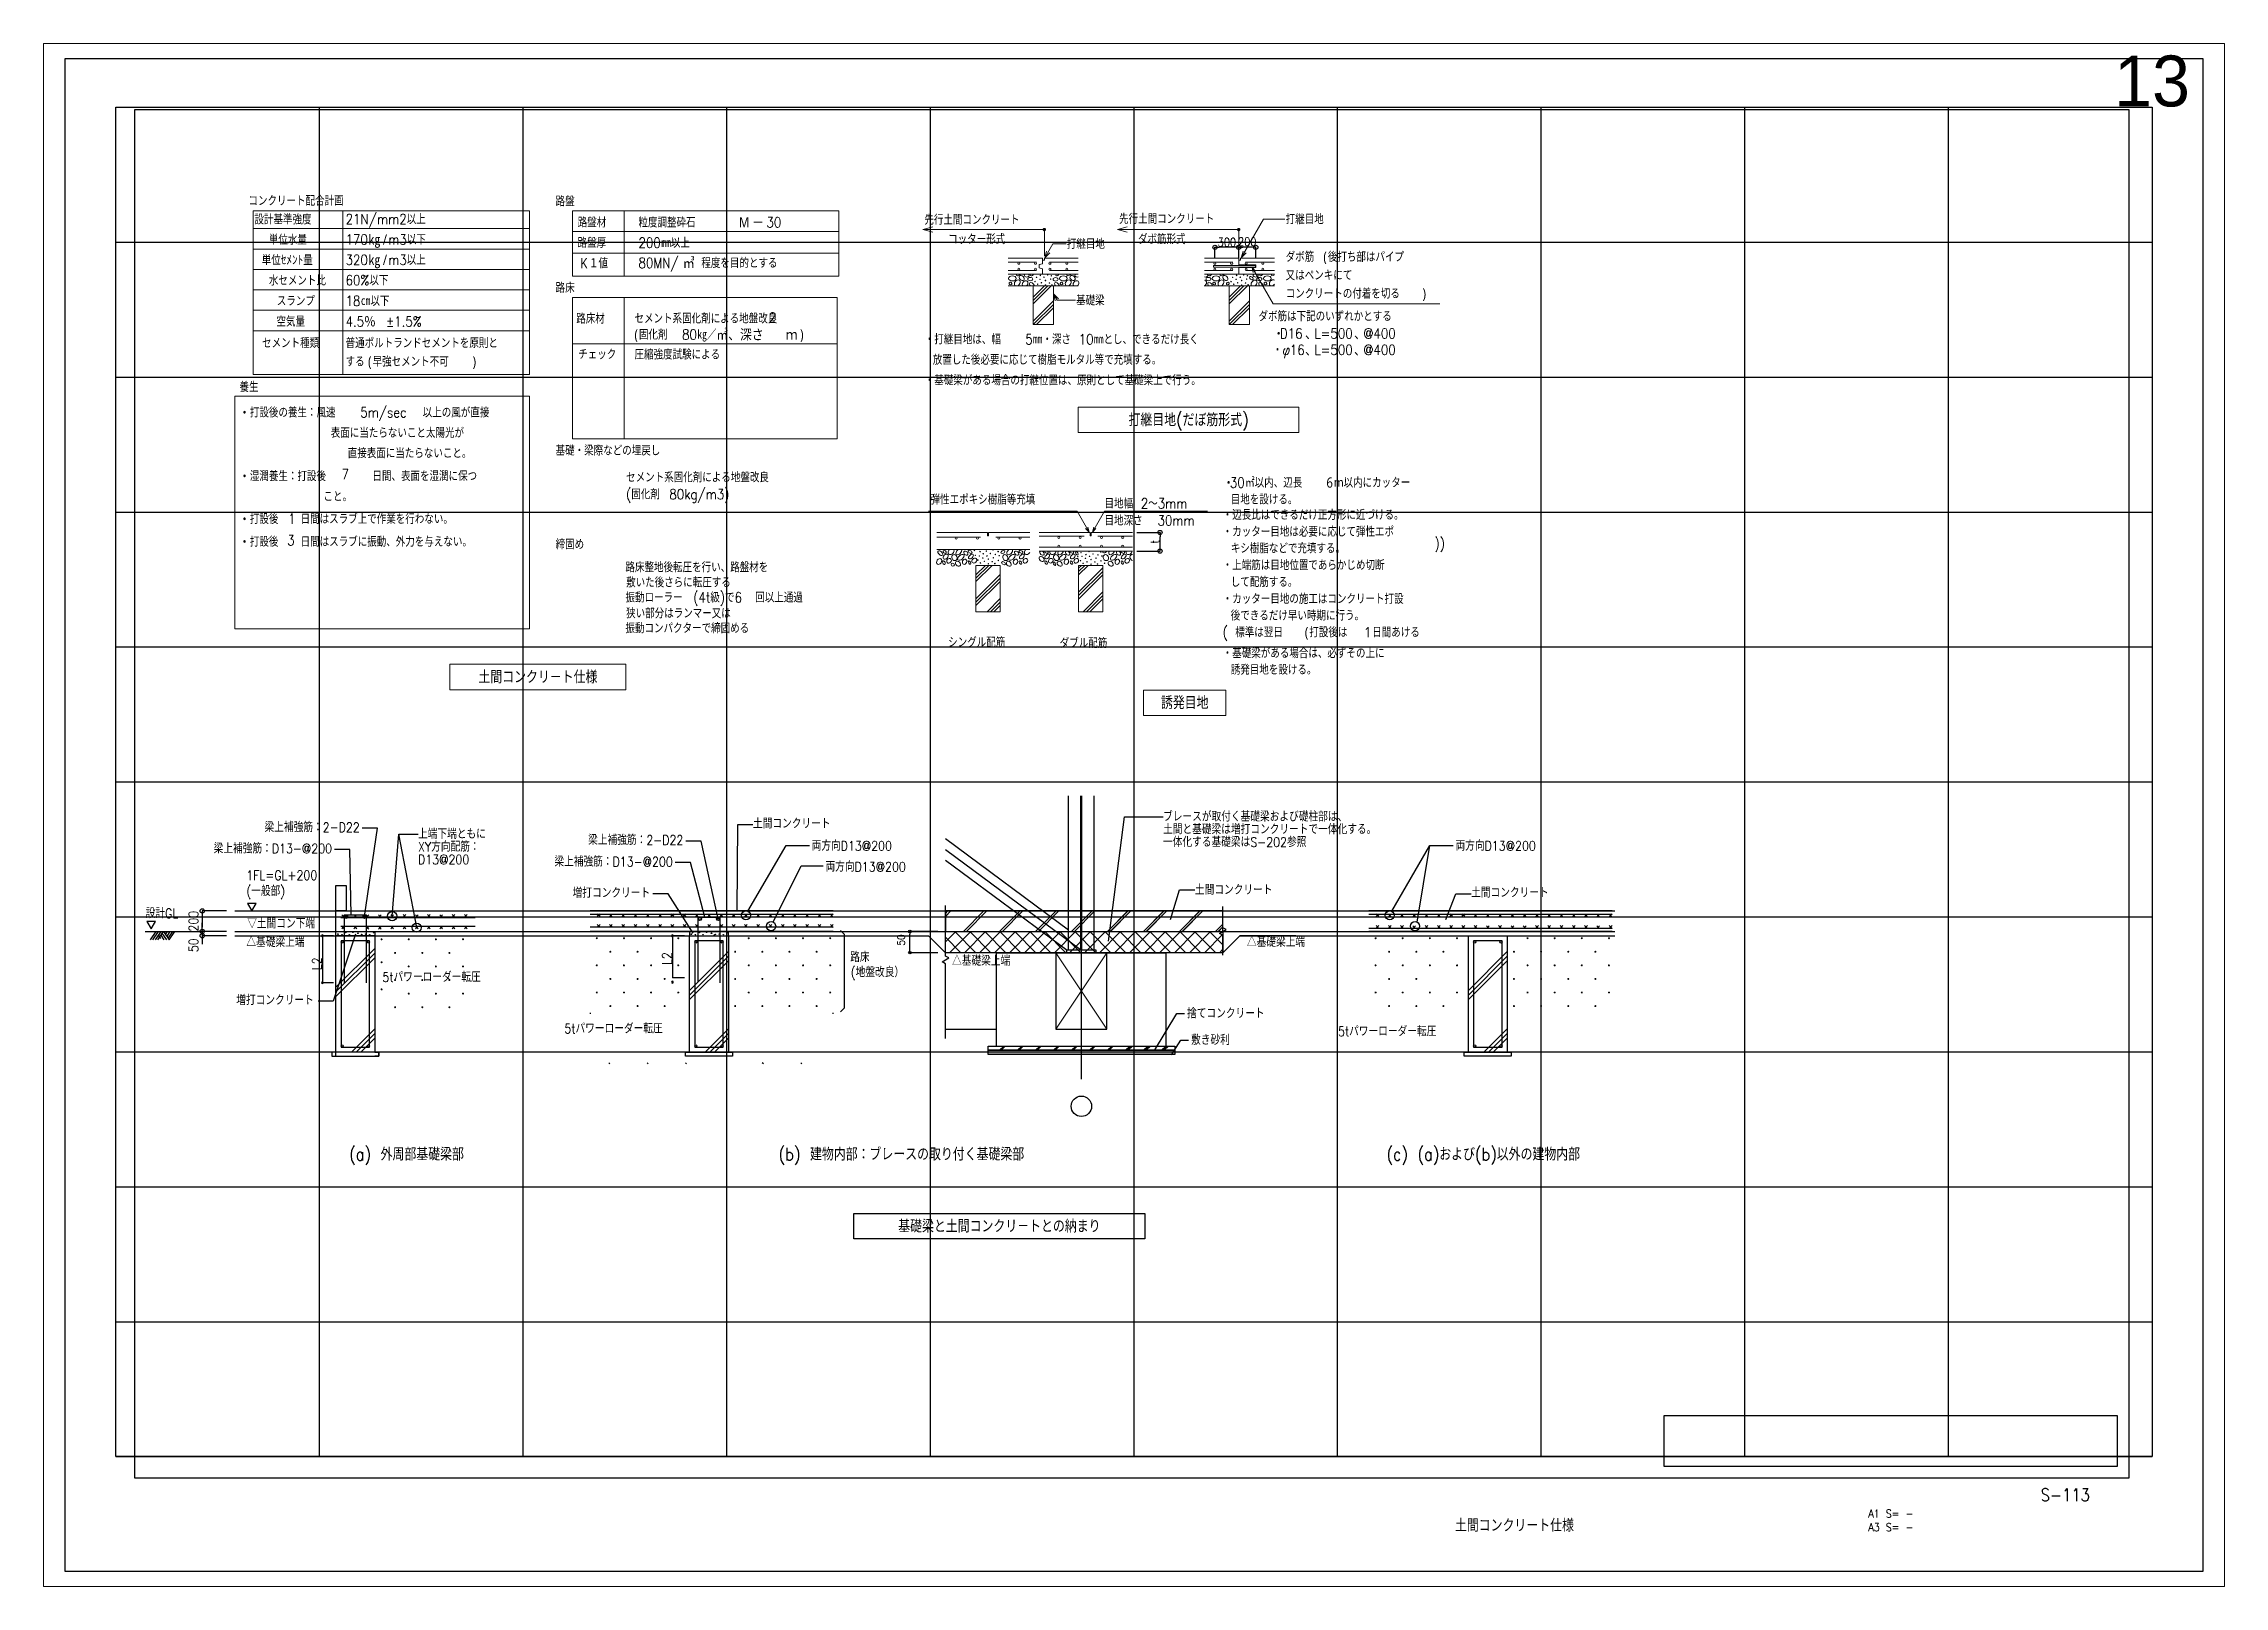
# Paper-space layout '13' of a CAD drawing. Extents: x -23 to 863, y -16 to 610.
# The model-space entities are those that its viewports show. They can reach past a viewport. Long polylines and large blocks are cut down to what shows.
import ezdxf
from ezdxf import colors
from ezdxf.entities.mleader import LeaderData, LeaderLine
from ezdxf.math import Vec2, Vec3

# ---------------------------------------------------------------- set-up
doc = ezdxf.new("R2010")
doc.units = 0
doc.header["$MEASUREMENT"] = 0
for name, pattern in [('CENTER', [2, 1.25, -0.25, 0.25, -0.25]), ('DASHED1', [2.5, 1.25, -1.25]), ('HA02', [2.25, 1.5, -0.75])]:
    doc.linetypes.add(name, pattern=pattern)
doc.layers.get('0').update_dxf_attribs({"color": 3, "linetype": 'CONTINUOUS'})
doc.layers.get('Defpoints').update_dxf_attribs({"color": 251, "linetype": 'CONTINUOUS'})
for name, color, linetype, lineweight in [('1Dot 黒 実線', 7, 'CONTINUOUS', 5), ('文字注記', 7, 'CONTINUOUS', 5), ('線分', 3, 'CONTINUOUS', 5), ('詳細項目', 7, 'CONTINUOUS', 5)]:
    doc.layers.add(name, color=color, linetype=linetype, lineweight=lineweight)
doc.layers.add('2024年4月22日適判事前申請以降修正', color=2, linetype='CONTINUOUS')
doc.layers.add('99_頁番号', color=6, linetype='CONTINUOUS')
doc.layers.add('99_レイアウト枠', color=251, linetype='CONTINUOUS', plot=False)
doc.styles.add('DRACAD', font='txt', dxfattribs={"width": 0.85, "bigfont": 'extfont2'})
doc.styles.get("Standard").update_dxf_attribs({"font": 'Osaka.ttc'})
doc.dimstyles.new('A30', dxfattribs={"dimscale": 30, "dimtxt": 3, "dimasz": 1, "dimexe": 0, "dimexo": 0, "dimtad": 1, "dimdsep": 46, "dimtxsty": 'Standard', "dimblk": 'DOT', "dimcen": 2.5, "dimaunit": 1, "dimadec": 4, "dimazin": 2, "dimtfac": 1, "dimtix": 1, "dimtmove": 2, "dimatfit": 3, "dimldrblk": 'DOT', "dimfxl": 1, "dimarcsym": 0})
doc.dimstyles.new('ISO-25', dxfattribs={"dimtxt": 2.5, "dimasz": 2.5, "dimexe": 1.25, "dimexo": 0.625, "dimtad": 1, "dimdec": 4, "dimdsep": 46, "dimtxsty": 'Standard', "dimcen": 2.5, "dimadec": 0, "dimazin": 0, "dimtfac": 1, "dimtdec": 4, "dimtmove": 0, "dimatfit": 3, "dimfxl": 1, "dimtolj": 1, "dimtzin": 0, "dimarcsym": 0})
pattern_1 = [(45, (321117, -353130.3), (-212.132, 212.132), []), (45, (321133.96, -353147.28), (-212.132, 212.132), [])]

psp = doc.layouts.new('13')

msp = doc.modelspace()

# ---------------------------------------------------------------- texts
at = {"layer": '99_レイアウト枠', "insert": (505000, -344750), "char_height": 5000, "attachment_point": 8}
msp.add_mtext('13', dxfattribs=at)
at = {"layer": '99_頁番号', "attachment_point": 4, "style": 'DRACAD'}
for s, insert, char_height in [('{S-113}', (494058.6, -481003.9), 1250), ('{  土間コンクリート仕様  }', (434630.6, -484003.9), 1250), ('A1 S= - ^JA3 S= - ', (477130.6, -483507.5), 800)]:
    msp.add_mtext(s, dxfattribs=dict(at, insert=insert, char_height=char_height))

# ---------------------------------------------------------------- blocks, each defined once
blk = doc.blocks.new('_ORIGIN')
at = {"color": 0, "linetype": 'ByBlock', "lineweight": -2}
blk.add_line((0, 0), (-1, 0), dxfattribs=at)
blk.add_circle((0, 0), 0.5, dxfattribs=at)
blk = doc.blocks.new('*D8015')
at = {"color": 0, "lineweight": -2}
for p, q in [((324397, -345290), (324397, -345160)), ((324627, -345161), (324447, -345161)), ((324677, -345290), (324677, -345160))]:
    blk.add_line(p, q, dxfattribs=at)
at = {"layer": 'Defpoints', "color": 0}
for p in [(324397, -345161), (324397, -345291), (324677, -345291)]:
    blk.add_point(p, dxfattribs=at)
at = {"color": 0, "linetype": 'ByBlock', "lineweight": -2, "xscale": 50, "yscale": 50, "zscale": 50, "rotation": 180}
blk.add_blockref('_ORIGIN', (324397, -345161), dxfattribs=at)
at = {"color": 0, "linetype": 'ByBlock', "lineweight": -2, "xscale": 50, "yscale": 50, "zscale": 50}
blk.add_blockref('_ORIGIN', (324677, -345161), dxfattribs=at)
at = {"color": 0, "insert": (324537, -345101), "char_height": 100, "attachment_point": 5, "style": 'DRACAD'}
blk.add_mtext('\\A1;300', dxfattribs=at)
blk = doc.blocks.new('*D8016')
at = {"color": 0, "lineweight": -2}
for p, q in [((324677, -345290), (324677, -345160)), ((324827, -345161), (324727, -345161)), ((324877, -345290), (324877, -345160))]:
    blk.add_line(p, q, dxfattribs=at)
at = {"layer": 'Defpoints', "color": 0}
for p in [(324677, -345161), (324677, -345291), (324877, -345291)]:
    blk.add_point(p, dxfattribs=at)
at = {"color": 0, "linetype": 'ByBlock', "lineweight": -2, "xscale": 50, "yscale": 50, "zscale": 50, "rotation": 180}
blk.add_blockref('_ORIGIN', (324677, -345161), dxfattribs=at)
at = {"color": 0, "linetype": 'ByBlock', "lineweight": -2, "xscale": 50, "yscale": 50, "zscale": 50}
blk.add_blockref('_ORIGIN', (324877, -345161), dxfattribs=at)
at = {"color": 0, "insert": (324777, -345095), "char_height": 100, "attachment_point": 5, "style": 'DRACAD'}
blk.add_mtext('\\A1;200', dxfattribs=at)
blk = doc.blocks.new('*D8017')
at = {"color": 0, "lineweight": -2}
for p, q in [((323476, -348521), (323750, -348521)), ((323476, -348740), (323750, -348740)), ((323749, -348690), (323749, -348571))]:
    blk.add_line(p, q, dxfattribs=at)
at = {"layer": 'Defpoints', "color": 0}
for p in [(323426, -348521), (323749, -348521), (323426, -348740)]:
    blk.add_point(p, dxfattribs=at)
at = {"color": 0, "linetype": 'ByBlock', "lineweight": -2, "xscale": 50, "yscale": 50, "zscale": 50}
for p, rotation in [((323749, -348521), 90), ((323749, -348740), 270)]:
    blk.add_blockref('_ORIGIN', p, dxfattribs=dict(at, rotation=rotation))
at = {"color": 0, "insert": (323689, -348630), "char_height": 100, "attachment_point": 5, "rotation": 90, "style": 'DRACAD'}
blk.add_mtext('\\A1;t', dxfattribs=at)
blk = doc.blocks.new('*D8018')
at = {"color": 0, "lineweight": -2}
for p, q in [((312460, -353172), (312460, -353122)), ((312745, -353222), (312458, -353222)), ((312745, -353272), (312458, -353272)), ((312460, -353222), (312460, -353272)), ((312460, -353322), (312460, -353372))]:
    blk.add_line(p, q, dxfattribs=at)
at = {"layer": 'Defpoints', "color": 0}
for p in [(312460, -353272), (312845, -353222), (312845, -353272)]:
    blk.add_point(p, dxfattribs=at)
at = {"color": 0, "linetype": 'ByBlock', "lineweight": -2, "xscale": 50, "yscale": 50, "zscale": 50}
for p, rotation in [((312460, -353222), 270), ((312460, -353272), 90)]:
    blk.add_blockref('_ORIGIN', p, dxfattribs=dict(at, rotation=rotation))
at = {"color": 0, "insert": (312357, -353384), "char_height": 112, "attachment_point": 5, "rotation": 90, "style": 'DRACAD'}
blk.add_mtext('\\A1;50', dxfattribs=at)
blk = doc.blocks.new('*D8019')
at = {"color": 0, "lineweight": -2}
for p, q in [((312745, -352980), (312458, -352980)), ((312460, -353030), (312460, -353172)), ((312745, -353222), (312458, -353222))]:
    blk.add_line(p, q, dxfattribs=at)
at = {"layer": 'Defpoints', "color": 0}
for p in [(312845, -352980), (312460, -353222), (312845, -353222)]:
    blk.add_point(p, dxfattribs=at)
at = {"color": 0, "linetype": 'ByBlock', "lineweight": -2, "xscale": 50, "yscale": 50, "zscale": 50}
for p, rotation in [((312460, -352980), 90), ((312460, -353222), 270)]:
    blk.add_blockref('_ORIGIN', p, dxfattribs=dict(at, rotation=rotation))
at = {"color": 0, "insert": (312357, -353101), "char_height": 112, "attachment_point": 5, "rotation": 90, "style": 'DRACAD'}
blk.add_mtext('\\A1;\\A1;200', dxfattribs=at)
blk = doc.blocks.new('*D8069')
at = {"color": 0, "lineweight": -2}
for p, q in [((321130, -353222), (320801, -353222)), ((320801, -353442), (320801, -353252)), ((321130, -353472), (320801, -353472))]:
    blk.add_line(p, q, dxfattribs=at)
at = {"layer": 'Defpoints', "color": 0}
for p in [(320801, -353222), (321220, -353222), (321220, -353472)]:
    blk.add_point(p, dxfattribs=at)
at = {"color": 0, "lineweight": -2, "xscale": 30, "yscale": 30, "zscale": 30}
for p, rotation in [((320801, -353222), 90), ((320801, -353472), 270)]:
    blk.add_blockref('_ORIGIN', p, dxfattribs=dict(at, rotation=rotation))
at = {"color": 0, "insert": (320698, -353322), "char_height": 90, "attachment_point": 5, "rotation": 90, "style": 'DRACAD'}
blk.add_mtext('50', dxfattribs=at)
blk = doc.blocks.new('_DOT')
at = {"color": 0, "linetype": 'ByBlock'}
blk.add_line((-0.5, 0), (-1, 0), dxfattribs=at)
at = {"color": 0, "linetype": 'ByBlock', "const_width": 0.5}
blk.add_lwpolyline([(-0.25, 0, 1), (0.25, 0, 1)], format="xyb", close=True, dxfattribs=at)
blk = doc.blocks.new('土間スラブ仕様')
h = blk.add_hatch()
h.set_pattern_fill('ALC10', color=256, scale=30, style=0, pattern_type=2)
h.set_pattern_definition(pattern_1)
h.paths.add_polyline_path([(321220.0699, -353222.25003), (324490.1412, -353221.28039), (324490.1412, -352979.34111), (321220.0699, -352980.31075)])
h = blk.add_hatch()
h.set_pattern_fill('ALC10', color=256, scale=30, style=0, pattern_type=2)
h.set_pattern_definition(pattern_1)
h.paths.add_polyline_path([(323121.91713, -353222.25003), (324490.1412, -353222.25003), (324490.1412, -352980.31075), (323121.91713, -352980.31075)])
for points in [[(314576.75367, -353325.84114), (314582.13312, -353322.73532), (314585.23895, -353317.35586), (314585.23895, -353311.14421), (314582.13312, -353305.76475), (314576.75367, -353302.65892), (314570.54201, -353302.65892), (314565.16256, -353305.76475), (314562.05673, -353311.14421), (314562.05673, -353317.35586), (314565.16256, -353322.73532), (314570.54201, -353325.84114)], [(314896.75367, -353325.84114), (314902.13312, -353322.73532), (314905.23895, -353317.35586), (314905.23895, -353311.14421), (314902.13312, -353305.76475), (314896.75367, -353302.65892), (314890.54201, -353302.65892), (314885.16256, -353305.76475), (314882.05673, -353311.14421), (314882.05673, -353317.35586), (314885.16256, -353322.73532), (314890.54201, -353325.84114)], [(315216.75367, -353325.84114), (315222.13312, -353322.73532), (315225.23895, -353317.35586), (315225.23895, -353311.14421), (315222.13312, -353305.76475), (315216.75367, -353302.65892), (315210.54201, -353302.65892), (315205.16256, -353305.76475), (315202.05673, -353311.14421), (315202.05673, -353317.35586), (315205.16256, -353322.73532), (315210.54201, -353325.84114)], [(315531.50801, -353325.84114), (315536.75367, -353325.84114), (315542.13312, -353322.73532), (315545.23895, -353317.35586), (315545.23895, -353311.14421), (315542.13312, -353305.76475), (315536.75367, -353302.65892), (315530.54201, -353302.65892), (315525.16256, -353305.76475), (315522.05673, -353311.14421), (315522.05673, -353317.35586), (315525.16256, -353322.73532), (315530.54201, -353325.84114)], [(317113.66349, -353312.64058), (317119.04295, -353309.53475), (317122.14877, -353304.1553), (317122.14877, -353297.94364), (317119.04295, -353292.56419), (317113.66349, -353289.45836), (317107.45184, -353289.45836), (317102.07238, -353292.56419), (317098.96655, -353297.94364), (317098.96655, -353304.1553), (317102.07238, -353309.53475), (317107.45184, -353312.64058)], [(317433.66349, -353312.64058), (317439.04295, -353309.53475), (317442.14877, -353304.1553), (317442.14877, -353297.94364), (317439.04295, -353292.56419), (317433.66349, -353289.45836), (317427.45184, -353289.45836), (317422.07238, -353292.56419), (317418.96655, -353297.94364), (317418.96655, -353304.1553), (317422.07238, -353309.53475), (317427.45184, -353312.64058)], [(317753.66349, -353312.64058), (317759.04295, -353309.53475), (317762.14877, -353304.1553), (317762.14877, -353297.94364), (317759.04295, -353292.56419), (317753.66349, -353289.45836), (317747.45184, -353289.45836), (317742.07238, -353292.56419), (317738.96655, -353297.94364), (317738.96655, -353304.1553), (317742.07238, -353309.53475), (317747.45184, -353312.64058)], [(318073.66349, -353312.64058), (318079.04295, -353309.53475), (318082.14877, -353304.1553), (318082.14877, -353297.94364), (318079.04295, -353292.56419), (318073.66349, -353289.45836), (318067.45184, -353289.45836), (318062.07238, -353292.56419), (318058.96655, -353297.94364), (318058.96655, -353304.1553), (318062.07238, -353309.53475), (318067.45184, -353312.64058)], [(318904.56591, -353312.64058), (318909.94536, -353309.53475), (318913.05119, -353304.1553), (318913.05119, -353297.94364), (318909.94536, -353292.56419), (318904.56591, -353289.45836), (318898.35425, -353289.45836), (318892.9748, -353292.56419), (318889.86897, -353297.94364), (318889.86897, -353304.1553), (318892.9748, -353309.53475), (318898.35425, -353312.64058)], [(319224.56591, -353312.64058), (319229.94536, -353309.53475), (319233.05119, -353304.1553), (319233.05119, -353297.94364), (319229.94536, -353292.56419), (319224.56591, -353289.45836), (319218.35425, -353289.45836), (319212.9748, -353292.56419), (319209.86897, -353297.94364), (319209.86897, -353304.1553), (319212.9748, -353309.53475), (319218.35425, -353312.64058)], [(319544.56591, -353312.64058), (319549.94536, -353309.53475), (319553.05119, -353304.1553), (319553.05119, -353297.94364), (319549.94536, -353292.56419), (319544.56591, -353289.45836), (319538.35425, -353289.45836), (319532.9748, -353292.56419), (319529.86897, -353297.94364), (319529.86897, -353304.1553), (319532.9748, -353309.53475), (319538.35425, -353312.64058)], [(319864.56591, -353312.64058), (319869.94536, -353309.53475), (319873.05119, -353304.1553), (319873.05119, -353297.94364), (319869.94536, -353292.56419), (319864.56591, -353289.45836), (319858.35425, -353289.45836), (319852.9748, -353292.56419), (319849.86897, -353297.94364), (319849.86897, -353304.1553), (319852.9748, -353309.53475), (319858.35425, -353312.64058)], [(326292.80315, -353312.64058), (326298.18261, -353309.53475), (326301.28844, -353304.1553), (326301.28844, -353297.94364), (326298.18261, -353292.56419), (326292.80315, -353289.45836), (326286.5915, -353289.45836), (326281.21205, -353292.56419), (326278.10622, -353297.94364), (326278.10622, -353304.1553), (326281.21205, -353309.53475), (326286.5915, -353312.64058)], [(326612.80315, -353312.64058), (326618.18261, -353309.53475), (326621.28844, -353304.1553), (326621.28844, -353297.94364), (326618.18261, -353292.56419), (326612.80315, -353289.45836), (326606.5915, -353289.45836), (326601.21205, -353292.56419), (326598.10622, -353297.94364), (326598.10622, -353304.1553), (326601.21205, -353309.53475), (326606.5915, -353312.64058)], [(326932.80315, -353312.64058), (326938.18261, -353309.53475), (326941.28844, -353304.1553), (326941.28844, -353297.94364), (326938.18261, -353292.56419), (326932.80315, -353289.45836), (326926.5915, -353289.45836), (326921.21205, -353292.56419), (326918.10622, -353297.94364), (326918.10622, -353304.1553), (326921.21205, -353309.53475), (326926.5915, -353312.64058)], [(327252.80315, -353312.64058), (327258.18261, -353309.53475), (327261.28844, -353304.1553), (327261.28844, -353297.94364), (327258.18261, -353292.56419), (327252.80315, -353289.45836), (327246.5915, -353289.45836), (327241.21205, -353292.56419), (327238.10622, -353297.94364), (327238.10622, -353304.1553), (327241.21205, -353309.53475), (327246.5915, -353312.64058)], [(328083.70557, -353312.64058), (328089.08502, -353309.53475), (328092.19085, -353304.1553), (328092.19085, -353297.94364), (328089.08502, -353292.56419), (328083.70557, -353289.45836), (328077.49391, -353289.45836), (328072.11446, -353292.56419), (328069.00863, -353297.94364), (328069.00863, -353304.1553), (328072.11446, -353309.53475), (328077.49391, -353312.64058)], [(328403.70557, -353312.64058), (328409.08502, -353309.53475), (328412.19085, -353304.1553), (328412.19085, -353297.94364), (328409.08502, -353292.56419), (328403.70557, -353289.45836), (328397.49391, -353289.45836), (328392.11446, -353292.56419), (328389.00863, -353297.94364), (328389.00863, -353304.1553), (328392.11446, -353309.53475), (328397.49391, -353312.64058)], [(328723.70557, -353312.64058), (328729.08502, -353309.53475), (328732.19085, -353304.1553), (328732.19085, -353297.94364), (328729.08502, -353292.56419), (328723.70557, -353289.45836), (328717.49391, -353289.45836), (328712.11446, -353292.56419), (328709.00863, -353297.94364), (328709.00863, -353304.1553), (328712.11446, -353309.53475), (328717.49391, -353312.64058)], [(329043.70557, -353312.64058), (329049.08502, -353309.53475), (329052.19085, -353304.1553), (329052.19085, -353297.94364), (329049.08502, -353292.56419), (329043.70557, -353289.45836), (329037.49391, -353289.45836), (329032.11446, -353292.56419), (329029.00863, -353297.94364), (329029.00863, -353304.1553), (329032.11446, -353309.53475), (329037.49391, -353312.64058)], [(314576.75367, -353595.84114), (314582.13312, -353592.73532), (314585.23895, -353587.35586), (314585.23895, -353581.14421), (314582.13312, -353575.76475), (314576.75367, -353572.65892), (314570.54201, -353572.65892), (314565.16256, -353575.76475), (314562.05673, -353581.14421), (314562.05673, -353587.35586), (314565.16256, -353592.73532), (314570.54201, -353595.84114)], [(314736.75367, -353485.84114), (314742.13312, -353482.73532), (314745.23895, -353477.35586), (314745.23895, -353471.14421), (314742.13312, -353465.76475), (314736.75367, -353462.65892), (314730.54201, -353462.65892), (314725.16256, -353465.76475), (314722.05673, -353471.14421), (314722.05673, -353477.35586), (314725.16256, -353482.73532), (314730.54201, -353485.84114)], [(314896.75367, -353645.84114), (314902.13312, -353642.73532), (314905.23895, -353637.35586), (314905.23895, -353631.14421), (314902.13312, -353625.76475), (314896.75367, -353622.65892), (314890.54201, -353622.65892), (314885.16256, -353625.76475), (314882.05673, -353631.14421), (314882.05673, -353637.35586), (314885.16256, -353642.73532), (314890.54201, -353645.84114)], [(315056.75367, -353485.84114), (315062.13312, -353482.73532), (315065.23895, -353477.35586), (315065.23895, -353471.14421), (315062.13312, -353465.76475), (315056.75367, -353462.65892), (315050.54201, -353462.65892), (315045.16256, -353465.76475), (315042.05673, -353471.14421), (315042.05673, -353477.35586), (315045.16256, -353482.73532), (315050.54201, -353485.84114)], [(315216.75367, -353645.84114), (315222.13312, -353642.73532), (315225.23895, -353637.35586), (315225.23895, -353631.14421), (315222.13312, -353625.76475), (315216.75367, -353622.65892), (315210.54201, -353622.65892), (315205.16256, -353625.76475), (315202.05673, -353631.14421), (315202.05673, -353637.35586), (315205.16256, -353642.73532), (315210.54201, -353645.84114)], [(315376.75367, -353485.84114), (315382.13312, -353482.73532), (315385.23895, -353477.35586), (315385.23895, -353471.14421), (315382.13312, -353465.76475), (315376.75367, -353462.65892), (315370.54201, -353462.65892), (315365.16256, -353465.76475), (315362.05673, -353471.14421), (315362.05673, -353477.35586), (315365.16256, -353482.73532), (315370.54201, -353485.84114)], [(315531.50801, -353645.84114), (315536.75367, -353645.84114), (315542.13312, -353642.73532), (315545.23895, -353637.35586), (315545.23895, -353631.14421), (315542.13312, -353625.76475), (315536.75367, -353622.65892), (315530.54201, -353622.65892), (315525.16256, -353625.76475), (315522.05673, -353631.14421), (315522.05673, -353637.35586), (315525.16256, -353642.73532), (315530.54201, -353645.84114)], [(317113.66349, -353632.64058), (317119.04295, -353629.53475), (317122.14877, -353624.1553), (317122.14877, -353617.94364), (317119.04295, -353612.56419), (317113.66349, -353609.45836), (317107.45184, -353609.45836), (317102.07238, -353612.56419), (317098.96655, -353617.94364), (317098.96655, -353624.1553), (317102.07238, -353629.53475), (317107.45184, -353632.64058)], [(317273.66349, -353472.64058), (317279.04295, -353469.53475), (317282.14877, -353464.1553), (317282.14877, -353457.94364), (317279.04295, -353452.56419), (317273.66349, -353449.45836), (317267.45184, -353449.45836), (317262.07238, -353452.56419), (317258.96655, -353457.94364), (317258.96655, -353464.1553), (317262.07238, -353469.53475), (317267.45184, -353472.64058)], [(317433.66349, -353632.64058), (317439.04295, -353629.53475), (317442.14877, -353624.1553), (317442.14877, -353617.94364), (317439.04295, -353612.56419), (317433.66349, -353609.45836), (317427.45184, -353609.45836), (317422.07238, -353612.56419), (317418.96655, -353617.94364), (317418.96655, -353624.1553), (317422.07238, -353629.53475), (317427.45184, -353632.64058)], [(317593.66349, -353472.64058), (317599.04295, -353469.53475), (317602.14877, -353464.1553), (317602.14877, -353457.94364), (317599.04295, -353452.56419), (317593.66349, -353449.45836), (317587.45184, -353449.45836), (317582.07238, -353452.56419), (317578.96655, -353457.94364), (317579.44932, -353465.3208), (317582.07238, -353469.53475), (317587.45184, -353472.64058)], [(317753.66349, -353632.64058), (317759.04295, -353629.53475), (317762.14877, -353624.1553), (317762.14877, -353617.94364), (317759.04295, -353612.56419), (317753.66349, -353609.45836), (317747.45184, -353609.45836), (317742.07238, -353612.56419), (317738.96655, -353617.94364), (317738.96655, -353624.1553), (317742.07238, -353629.53475), (317747.45184, -353632.64058)], [(318073.66349, -353632.64058), (318079.04295, -353629.53475), (318082.14877, -353624.1553), (318082.14877, -353617.94364), (318079.04295, -353612.56419), (318073.66349, -353609.45836), (318067.45184, -353609.45836), (318062.07238, -353612.56419), (318058.96655, -353617.94364), (318058.96655, -353624.1553), (318062.07238, -353629.53475), (318067.45184, -353632.64058)], [(318744.56591, -353472.64058), (318749.94536, -353469.53475), (318753.05119, -353464.1553), (318753.05119, -353457.94364), (318749.94536, -353452.56419), (318744.56591, -353449.45836), (318738.35425, -353449.45836), (318732.9748, -353452.56419), (318729.86897, -353457.94364), (318729.86897, -353464.1553), (318732.9748, -353469.53475), (318738.35425, -353472.64058)], [(318904.56591, -353632.64058), (318909.94536, -353629.53475), (318913.05119, -353624.1553), (318913.05119, -353617.94364), (318909.94536, -353612.56419), (318904.56591, -353609.45836), (318898.35425, -353609.45836), (318892.9748, -353612.56419), (318889.86897, -353617.94364), (318889.86897, -353624.1553), (318892.9748, -353629.53475), (318898.35425, -353632.64058)], [(319064.56591, -353472.64058), (319069.94536, -353469.53475), (319073.05119, -353464.1553), (319073.05119, -353457.94364), (319069.94536, -353452.56419), (319064.56591, -353449.45836), (319058.35425, -353449.45836), (319052.9748, -353452.56419), (319049.86897, -353457.94364), (319049.86897, -353464.1553), (319052.9748, -353469.53475), (319058.35425, -353472.64058)], [(319224.56591, -353632.64058), (319229.94536, -353629.53475), (319233.05119, -353624.1553), (319233.05119, -353617.94364), (319229.94536, -353612.56419), (319224.56591, -353609.45836), (319218.35425, -353609.45836), (319212.9748, -353612.56419), (319209.86897, -353617.94364), (319209.86897, -353624.1553), (319212.9748, -353629.53475), (319218.35425, -353632.64058)], [(319384.56591, -353472.64058), (319389.94536, -353469.53475), (319393.05119, -353464.1553), (319393.05119, -353457.94364), (319389.94536, -353452.56419), (319384.56591, -353449.45836), (319378.35425, -353449.45836), (319372.9748, -353452.56419), (319369.86897, -353457.94364), (319369.86897, -353464.1553), (319372.9748, -353469.53475), (319378.35425, -353472.64058)], [(319544.56591, -353632.64058), (319549.94536, -353629.53475), (319553.05119, -353624.1553), (319553.05119, -353617.94364), (319549.94536, -353612.56419), (319544.56591, -353609.45836), (319538.35425, -353609.45836), (319532.9748, -353612.56419), (319529.86897, -353617.94364), (319529.86897, -353624.1553), (319532.9748, -353629.53475), (319538.35425, -353632.64058)], [(319704.56591, -353472.64058), (319709.94536, -353469.53475), (319713.05119, -353464.1553), (319713.05119, -353457.94364), (319709.94536, -353452.56419), (319704.56591, -353449.45836), (319698.35425, -353449.45836), (319692.9748, -353452.56419), (319689.86897, -353457.94364), (319689.86897, -353464.1553), (319692.9748, -353469.53475), (319698.35425, -353472.64058)], [(319864.56591, -353632.64058), (319869.94536, -353629.53475), (319873.05119, -353624.1553), (319873.05119, -353617.94364), (319869.94536, -353612.56419), (319864.56591, -353609.45836), (319858.35425, -353609.45836), (319852.9748, -353612.56419), (319849.86897, -353617.94364), (319849.86897, -353624.1553), (319852.9748, -353629.53475), (319858.35425, -353632.64058)], [(326292.80315, -353632.64058), (326298.18261, -353629.53475), (326301.28844, -353624.1553), (326301.28844, -353617.94364), (326298.18261, -353612.56419), (326292.80315, -353609.45836), (326286.5915, -353609.45836), (326281.21205, -353612.56419), (326278.10622, -353617.94364), (326278.10622, -353624.1553), (326281.21205, -353629.53475), (326286.5915, -353632.64058)], [(326452.80315, -353472.64058), (326458.18261, -353469.53475), (326461.28844, -353464.1553), (326461.28844, -353457.94364), (326458.18261, -353452.56419), (326452.80315, -353449.45836), (326446.5915, -353449.45836), (326441.21205, -353452.56419), (326438.10622, -353457.94364), (326438.10622, -353464.1553), (326441.21205, -353469.53475), (326446.5915, -353472.64058)], [(326612.80315, -353632.64058), (326618.18261, -353629.53475), (326621.28844, -353624.1553), (326621.28844, -353617.94364), (326618.18261, -353612.56419), (326612.80315, -353609.45836), (326606.5915, -353609.45836), (326601.21205, -353612.56419), (326598.10622, -353617.94364), (326598.10622, -353624.1553), (326601.21205, -353629.53475), (326606.5915, -353632.64058)], [(326772.80315, -353472.64058), (326778.18261, -353469.53475), (326781.28844, -353464.1553), (326781.28844, -353457.94364), (326778.18261, -353452.56419), (326772.80315, -353449.45836), (326766.5915, -353449.45836), (326761.21205, -353452.56419), (326758.10622, -353457.94364), (326758.58898, -353465.3208), (326761.21205, -353469.53475), (326766.5915, -353472.64058)], [(326932.80315, -353632.64058), (326938.18261, -353629.53475), (326941.28844, -353624.1553), (326941.28844, -353617.94364), (326938.18261, -353612.56419), (326932.80315, -353609.45836), (326926.5915, -353609.45836), (326921.21205, -353612.56419), (326918.10622, -353617.94364), (326918.10622, -353624.1553), (326921.21205, -353629.53475), (326926.5915, -353632.64058)], [(327092.80315, -353472.64058), (327098.18261, -353469.53475), (327101.28844, -353464.1553), (327101.28844, -353457.94364), (327098.18261, -353452.56419), (327092.80315, -353449.45836), (327086.5915, -353449.45836), (327081.21205, -353452.56419), (327078.10622, -353457.94364), (327078.10622, -353464.1553), (327081.21205, -353469.53475), (327086.5915, -353472.64058)], [(327252.80315, -353632.64058), (327258.18261, -353629.53475), (327261.28844, -353624.1553), (327261.28844, -353617.94364), (327258.18261, -353612.56419), (327252.80315, -353609.45836), (327246.5915, -353609.45836), (327241.21205, -353612.56419), (327238.10622, -353617.94364), (327238.10622, -353624.1553), (327241.21205, -353629.53475), (327246.5915, -353632.64058)], [(327923.70557, -353472.64058), (327929.08502, -353469.53475), (327932.19085, -353464.1553), (327932.19085, -353457.94364), (327929.08502, -353452.56419), (327923.70557, -353449.45836), (327917.49391, -353449.45836), (327912.11446, -353452.56419), (327909.00863, -353457.94364), (327909.00863, -353464.1553), (327912.11446, -353469.53475), (327917.49391, -353472.64058)], [(328083.70557, -353632.64058), (328089.08502, -353629.53475), (328092.19085, -353624.1553), (328092.19085, -353617.94364), (328089.08502, -353612.56419), (328083.70557, -353609.45836), (328077.49391, -353609.45836), (328072.11446, -353612.56419), (328069.00863, -353617.94364), (328069.00863, -353624.1553), (328072.11446, -353629.53475), (328077.49391, -353632.64058)], [(328243.70557, -353472.64058), (328249.08502, -353469.53475), (328252.19085, -353464.1553), (328252.19085, -353457.94364), (328249.08502, -353452.56419), (328243.70557, -353449.45836), (328237.49391, -353449.45836), (328232.11446, -353452.56419), (328229.00863, -353457.94364), (328229.00863, -353464.1553), (328232.11446, -353469.53475), (328237.49391, -353472.64058)], [(328403.70557, -353632.64058), (328409.08502, -353629.53475), (328412.19085, -353624.1553), (328412.19085, -353617.94364), (328409.08502, -353612.56419), (328403.70557, -353609.45836), (328397.49391, -353609.45836), (328392.11446, -353612.56419), (328389.00863, -353617.94364), (328389.00863, -353624.1553), (328392.11446, -353629.53475), (328397.49391, -353632.64058)], [(328563.70557, -353472.64058), (328569.08502, -353469.53475), (328572.19085, -353464.1553), (328572.19085, -353457.94364), (328569.08502, -353452.56419), (328563.70557, -353449.45836), (328557.49391, -353449.45836), (328552.11446, -353452.56419), (328549.00863, -353457.94364), (328549.00863, -353464.1553), (328552.11446, -353469.53475), (328557.49391, -353472.64058)], [(328723.70557, -353632.64058), (328729.08502, -353629.53475), (328732.19085, -353624.1553), (328732.19085, -353617.94364), (328729.08502, -353612.56419), (328723.70557, -353609.45836), (328717.49391, -353609.45836), (328712.11446, -353612.56419), (328709.00863, -353617.94364), (328709.00863, -353624.1553), (328712.11446, -353629.53475), (328717.49391, -353632.64058)], [(328883.70557, -353472.64058), (328889.08502, -353469.53475), (328892.19085, -353464.1553), (328892.19085, -353457.94364), (328889.08502, -353452.56419), (328883.70557, -353449.45836), (328877.49391, -353449.45836), (328872.11446, -353452.56419), (328869.00863, -353457.94364), (328869.00863, -353464.1553), (328872.11446, -353469.53475), (328877.49391, -353472.64058)], [(329043.70557, -353632.64058), (329049.08502, -353629.53475), (329052.19085, -353624.1553), (329052.19085, -353617.94364), (329049.08502, -353612.56419), (329043.70557, -353609.45836), (329037.49391, -353609.45836), (329032.11446, -353612.56419), (329029.00863, -353617.94364), (329029.00863, -353624.1553), (329032.11446, -353629.53475), (329037.49391, -353632.64058)], [(314576.75367, -353915.84114), (314582.13312, -353912.73532), (314585.23895, -353907.35586), (314585.23895, -353901.14421), (314582.13312, -353895.76475), (314576.75367, -353892.65892), (314570.54201, -353892.65892), (314565.16256, -353895.76475), (314562.05673, -353901.14421), (314562.05673, -353907.35586), (314565.16256, -353912.73532), (314570.54201, -353915.84114)], [(314736.75367, -353805.84114), (314742.13312, -353802.73532), (314745.23895, -353797.35586), (314745.23895, -353791.14421), (314742.13312, -353785.76475), (314736.75367, -353782.65892), (314730.54201, -353782.65892), (314725.16256, -353785.76475), (314722.05673, -353791.14421), (314722.05673, -353797.35586), (314725.16256, -353802.73532), (314730.54201, -353805.84114)], [(314896.75367, -353965.84114), (314902.13312, -353962.73532), (314905.23895, -353957.35586), (314905.23895, -353951.14421), (314902.13312, -353945.76475), (314896.75367, -353942.65892), (314890.54201, -353942.65892), (314885.16256, -353945.76475), (314882.05673, -353951.14421), (314882.05673, -353957.35586), (314885.16256, -353962.73532), (314890.54201, -353965.84114)], [(315056.75367, -353805.84114), (315062.13312, -353802.73532), (315065.23895, -353797.35586), (315065.23895, -353791.14421), (315062.13312, -353785.76475), (315056.75367, -353782.65892), (315050.54201, -353782.65892), (315045.16256, -353785.76475), (315042.05673, -353791.14421), (315042.05673, -353797.35586), (315045.16256, -353802.73532), (315050.54201, -353805.84114)], [(315216.75367, -353965.84114), (315222.13312, -353962.73532), (315225.23895, -353957.35586), (315225.23895, -353951.14421), (315222.13312, -353945.76475), (315216.75367, -353942.65892), (315210.54201, -353942.65892), (315205.16256, -353945.76475), (315202.05673, -353951.14421), (315202.05673, -353957.35586), (315205.16256, -353962.73532), (315210.54201, -353965.84114)], [(315376.75367, -353805.84114), (315382.13312, -353802.73532), (315385.23895, -353797.35586), (315385.23895, -353791.14421), (315382.13312, -353785.76475), (315376.75367, -353782.65892), (315370.54201, -353782.65892), (315365.16256, -353785.76475), (315362.05673, -353791.14421), (315362.05673, -353797.35586), (315365.16256, -353802.73532), (315370.54201, -353805.84114)], [(315531.50801, -353965.84114), (315536.75367, -353965.84114), (315542.13312, -353962.73532), (315545.23895, -353957.35586), (315545.23895, -353951.14421), (315542.13312, -353945.76475), (315536.75367, -353942.65892), (315530.54201, -353942.65892), (315525.16256, -353945.76475), (315522.05673, -353951.14421), (315522.05673, -353957.35586), (315525.16256, -353962.73532), (315530.54201, -353965.84114)], [(317113.66349, -353952.64058), (317119.04295, -353949.53475), (317122.14877, -353944.1553), (317122.14877, -353937.94364), (317119.04295, -353932.56419), (317113.66349, -353929.45836), (317107.45184, -353929.45836), (317102.07238, -353932.56419), (317098.96655, -353937.94364), (317098.96655, -353944.1553), (317102.07238, -353949.53475), (317107.45184, -353952.64058)], [(317273.66349, -353792.64058), (317279.04295, -353789.53475), (317282.14877, -353784.1553), (317282.14877, -353777.94364), (317279.04295, -353772.56419), (317273.66349, -353769.45836), (317267.45184, -353769.45836), (317262.07238, -353772.56419), (317258.96655, -353777.94364), (317258.96655, -353784.1553), (317262.07238, -353789.53475), (317267.45184, -353792.64058)], [(317433.66349, -353952.64058), (317439.04295, -353949.53475), (317442.14877, -353944.1553), (317442.14877, -353937.94364), (317439.04295, -353932.56419), (317433.66349, -353929.45836), (317427.45184, -353929.45836), (317422.07238, -353932.56419), (317418.96655, -353937.94364), (317418.96655, -353944.1553), (317422.07238, -353949.53475), (317427.45184, -353952.64058)], [(317593.66349, -353792.64058), (317599.04295, -353789.53475), (317602.14877, -353784.1553), (317602.14877, -353777.94364), (317599.04295, -353772.56419), (317593.66349, -353769.45836), (317587.45184, -353769.45836), (317582.07238, -353772.56419), (317578.96655, -353777.94364), (317579.44932, -353785.3208), (317582.07238, -353789.53475), (317587.45184, -353792.64058)], [(317753.66349, -353952.64058), (317759.04295, -353949.53475), (317762.14877, -353944.1553), (317762.14877, -353937.94364), (317759.04295, -353932.56419), (317753.66349, -353929.45836), (317747.45184, -353929.45836), (317742.07238, -353932.56419), (317738.96655, -353937.94364), (317738.96655, -353944.1553), (317742.07238, -353949.53475), (317747.45184, -353952.64058)], [(317913.66349, -353792.64058), (317919.04295, -353789.53475), (317922.14877, -353784.1553), (317922.14877, -353777.94364), (317919.04295, -353772.56419), (317913.66349, -353769.45836), (317907.45184, -353769.45836), (317902.07238, -353772.56419), (317898.96655, -353777.94364), (317898.96655, -353784.1553), (317902.07238, -353789.53475), (317907.45184, -353792.64058)], [(318073.66349, -353952.64058), (318079.04295, -353949.53475), (318082.14877, -353944.1553), (318082.14877, -353937.94364), (318079.04295, -353932.56419), (318073.66349, -353929.45836), (318067.45184, -353929.45836), (318062.07238, -353932.56419), (318058.96655, -353937.94364), (318058.96655, -353944.1553), (318062.07238, -353949.53475), (318067.45184, -353952.64058)], [(318744.56591, -353792.64058), (318749.94536, -353789.53475), (318753.05119, -353784.1553), (318753.05119, -353777.94364), (318749.94536, -353772.56419), (318744.56591, -353769.45836), (318738.35425, -353769.45836), (318732.9748, -353772.56419), (318729.86897, -353777.94364), (318729.86897, -353784.1553), (318732.9748, -353789.53475), (318738.35425, -353792.64058)], [(318904.56591, -353952.64058), (318909.94536, -353949.53475), (318913.05119, -353944.1553), (318913.05119, -353937.94364), (318909.94536, -353932.56419), (318904.56591, -353929.45836), (318898.35425, -353929.45836), (318892.9748, -353932.56419), (318889.86897, -353937.94364), (318889.86897, -353944.1553), (318892.9748, -353949.53475), (318898.35425, -353952.64058)], [(319064.56591, -353792.64058), (319069.94536, -353789.53475), (319073.05119, -353784.1553), (319073.05119, -353777.94364), (319069.94536, -353772.56419), (319064.56591, -353769.45836), (319058.35425, -353769.45836), (319052.9748, -353772.56419), (319049.86897, -353777.94364), (319049.86897, -353784.1553), (319052.9748, -353789.53475), (319058.35425, -353792.64058)], [(319224.56591, -353952.64058), (319229.94536, -353949.53475), (319233.05119, -353944.1553), (319233.05119, -353937.94364), (319229.94536, -353932.56419), (319224.56591, -353929.45836), (319218.35425, -353929.45836), (319212.9748, -353932.56419), (319209.86897, -353937.94364), (319209.86897, -353944.1553), (319212.9748, -353949.53475), (319218.35425, -353952.64058)], [(319384.56591, -353792.64058), (319389.94536, -353789.53475), (319393.05119, -353784.1553), (319393.05119, -353777.94364), (319389.94536, -353772.56419), (319384.56591, -353769.45836), (319378.35425, -353769.45836), (319372.9748, -353772.56419), (319369.86897, -353777.94364), (319369.86897, -353784.1553), (319372.9748, -353789.53475), (319378.35425, -353792.64058)], [(319544.56591, -353952.64058), (319549.94536, -353949.53475), (319553.05119, -353944.1553), (319553.05119, -353937.94364), (319549.94536, -353932.56419), (319544.56591, -353929.45836), (319538.35425, -353929.45836), (319532.9748, -353932.56419), (319529.86897, -353937.94364), (319529.86897, -353944.1553), (319532.9748, -353949.53475), (319538.35425, -353952.64058)], [(319704.56591, -353792.64058), (319709.94536, -353789.53475), (319713.05119, -353784.1553), (319713.05119, -353777.94364), (319709.94536, -353772.56419), (319704.56591, -353769.45836), (319698.35425, -353769.45836), (319692.9748, -353772.56419), (319689.86897, -353777.94364), (319689.86897, -353784.1553), (319692.9748, -353789.53475), (319698.35425, -353792.64058)], [(319864.56591, -353952.64058), (319869.94536, -353949.53475), (319873.05119, -353944.1553), (319873.05119, -353937.94364), (319869.94536, -353932.56419), (319864.56591, -353929.45836), (319858.35425, -353929.45836), (319852.9748, -353932.56419), (319849.86897, -353937.94364), (319849.86897, -353944.1553), (319852.9748, -353949.53475), (319858.35425, -353952.64058)], [(326292.80315, -353952.64058), (326298.18261, -353949.53475), (326301.28844, -353944.1553), (326301.28844, -353937.94364), (326298.18261, -353932.56419), (326292.80315, -353929.45836), (326286.5915, -353929.45836), (326281.21205, -353932.56419), (326278.10622, -353937.94364), (326278.10622, -353944.1553), (326281.21205, -353949.53475), (326286.5915, -353952.64058)], [(326452.80315, -353792.64058), (326458.18261, -353789.53475), (326461.28844, -353784.1553), (326461.28844, -353777.94364), (326458.18261, -353772.56419), (326452.80315, -353769.45836), (326446.5915, -353769.45836), (326441.21205, -353772.56419), (326438.10622, -353777.94364), (326438.10622, -353784.1553), (326441.21205, -353789.53475), (326446.5915, -353792.64058)], [(326612.80315, -353952.64058), (326618.18261, -353949.53475), (326621.28844, -353944.1553), (326621.28844, -353937.94364), (326618.18261, -353932.56419), (326612.80315, -353929.45836), (326606.5915, -353929.45836), (326601.21205, -353932.56419), (326598.10622, -353937.94364), (326598.10622, -353944.1553), (326601.21205, -353949.53475), (326606.5915, -353952.64058)], [(326772.80315, -353792.64058), (326778.18261, -353789.53475), (326781.28844, -353784.1553), (326781.28844, -353777.94364), (326778.18261, -353772.56419), (326772.80315, -353769.45836), (326766.5915, -353769.45836), (326761.21205, -353772.56419), (326758.10622, -353777.94364), (326758.58898, -353785.3208), (326761.21205, -353789.53475), (326766.5915, -353792.64058)], [(326932.80315, -353952.64058), (326938.18261, -353949.53475), (326941.28844, -353944.1553), (326941.28844, -353937.94364), (326938.18261, -353932.56419), (326932.80315, -353929.45836), (326926.5915, -353929.45836), (326921.21205, -353932.56419), (326918.10622, -353937.94364), (326918.10622, -353944.1553), (326921.21205, -353949.53475), (326926.5915, -353952.64058)], [(327252.80315, -353952.64058), (327258.18261, -353949.53475), (327261.28844, -353944.1553), (327261.28844, -353937.94364), (327258.18261, -353932.56419), (327252.80315, -353929.45836), (327246.5915, -353929.45836), (327241.21205, -353932.56419), (327238.10622, -353937.94364), (327238.10622, -353944.1553), (327241.21205, -353949.53475), (327246.5915, -353952.64058)], [(327923.70557, -353792.64058), (327929.08502, -353789.53475), (327932.19085, -353784.1553), (327932.19085, -353777.94364), (327929.08502, -353772.56419), (327923.70557, -353769.45836), (327917.49391, -353769.45836), (327912.11446, -353772.56419), (327909.00863, -353777.94364), (327909.00863, -353784.1553), (327912.11446, -353789.53475), (327917.49391, -353792.64058)], [(328083.70557, -353952.64058), (328089.08502, -353949.53475), (328092.19085, -353944.1553), (328092.19085, -353937.94364), (328089.08502, -353932.56419), (328083.70557, -353929.45836), (328077.49391, -353929.45836), (328072.11446, -353932.56419), (328069.00863, -353937.94364), (328069.00863, -353944.1553), (328072.11446, -353949.53475), (328077.49391, -353952.64058)], [(328243.70557, -353792.64058), (328249.08502, -353789.53475), (328252.19085, -353784.1553), (328252.19085, -353777.94364), (328249.08502, -353772.56419), (328243.70557, -353769.45836), (328237.49391, -353769.45836), (328232.11446, -353772.56419), (328229.00863, -353777.94364), (328229.00863, -353784.1553), (328232.11446, -353789.53475), (328237.49391, -353792.64058)], [(328403.70557, -353952.64058), (328409.08502, -353949.53475), (328412.19085, -353944.1553), (328412.19085, -353937.94364), (328409.08502, -353932.56419), (328403.70557, -353929.45836), (328397.49391, -353929.45836), (328392.11446, -353932.56419), (328389.00863, -353937.94364), (328389.00863, -353944.1553), (328392.11446, -353949.53475), (328397.49391, -353952.64058)], [(328563.70557, -353792.64058), (328569.08502, -353789.53475), (328572.19085, -353784.1553), (328572.19085, -353777.94364), (328569.08502, -353772.56419), (328563.70557, -353769.45836), (328557.49391, -353769.45836), (328552.11446, -353772.56419), (328549.00863, -353777.94364), (328549.00863, -353784.1553), (328552.11446, -353789.53475), (328557.49391, -353792.64058)], [(328723.70557, -353952.64058), (328729.08502, -353949.53475), (328732.19085, -353944.1553), (328732.19085, -353937.94364), (328729.08502, -353932.56419), (328723.70557, -353929.45836), (328717.49391, -353929.45836), (328712.11446, -353932.56419), (328709.00863, -353937.94364), (328709.00863, -353944.1553), (328712.11446, -353949.53475), (328717.49391, -353952.64058)], [(328883.70557, -353792.64058), (328889.08502, -353789.53475), (328892.19085, -353784.1553), (328892.19085, -353777.94364), (328889.08502, -353772.56419), (328883.70557, -353769.45836), (328877.49391, -353769.45836), (328872.11446, -353772.56419), (328869.00863, -353777.94364), (328869.00863, -353784.1553), (328872.11446, -353789.53475), (328877.49391, -353792.64058)], [(329043.70557, -353952.64058), (329049.08502, -353949.53475), (329052.19085, -353944.1553), (329052.19085, -353937.94364), (329049.08502, -353932.56419), (329043.70557, -353929.45836), (329037.49391, -353929.45836), (329032.11446, -353932.56419), (329029.00863, -353937.94364), (329029.00863, -353944.1553), (329032.11446, -353949.53475), (329037.49391, -353952.64058)], [(314736.75367, -354125.84114), (314742.13312, -354122.73532), (314745.23895, -354117.35586), (314745.23895, -354111.14421), (314742.13312, -354105.76475), (314736.75367, -354102.65892), (314730.54201, -354102.65892), (314725.16256, -354105.76475), (314722.05673, -354111.14421), (314722.05673, -354117.35586), (314725.16256, -354122.73532), (314730.54201, -354125.84114)], [(315056.75367, -354125.84114), (315062.13312, -354122.73532), (315065.23895, -354117.35586), (315065.23895, -354111.14421), (315062.13312, -354105.76475), (315056.75367, -354102.65892), (315050.54201, -354102.65892), (315045.16256, -354105.76475), (315042.05673, -354111.14421), (315042.05673, -354117.35586), (315045.16256, -354122.73532), (315050.54201, -354125.84114)], [(315376.75367, -354125.84114), (315382.13312, -354122.73532), (315385.23895, -354117.35586), (315385.23895, -354111.14421), (315382.13312, -354105.76475), (315376.75367, -354102.65892), (315370.54201, -354102.65892), (315365.16256, -354105.76475), (315362.05673, -354111.14421), (315362.05673, -354117.35586), (315365.16256, -354122.73532), (315370.54201, -354125.84114)], [(317273.66349, -354112.64058), (317279.04295, -354109.53475), (317282.14877, -354104.1553), (317282.14877, -354097.94364), (317279.04295, -354092.56419), (317273.66349, -354089.45836), (317267.45184, -354089.45836), (317262.07238, -354092.56419), (317258.96655, -354097.94364), (317258.96655, -354104.1553), (317262.07238, -354109.53475), (317267.45184, -354112.64058)], [(317593.66349, -354112.64058), (317599.04295, -354109.53475), (317602.14877, -354104.1553), (317602.14877, -354097.94364), (317599.04295, -354092.56419), (317593.66349, -354089.45836), (317587.45184, -354089.45836), (317582.07238, -354092.56419), (317578.96655, -354097.94364), (317579.44932, -354105.3208), (317582.07238, -354109.53475), (317587.45184, -354112.64058)], [(317913.66349, -354112.64058), (317919.04295, -354109.53475), (317922.14877, -354104.1553), (317922.14877, -354097.94364), (317919.04295, -354092.56419), (317913.66349, -354089.45836), (317907.45184, -354089.45836), (317902.07238, -354092.56419), (317898.96655, -354097.94364), (317898.96655, -354104.1553), (317902.07238, -354109.53475), (317907.45184, -354112.64058)], [(318744.56591, -354112.64058), (318749.94536, -354109.53475), (318753.05119, -354104.1553), (318753.05119, -354097.94364), (318749.94536, -354092.56419), (318744.56591, -354089.45836), (318738.35425, -354089.45836), (318732.9748, -354092.56419), (318729.86897, -354097.94364), (318729.86897, -354104.1553), (318732.9748, -354109.53475), (318738.35425, -354112.64058)], [(319064.56591, -354112.64058), (319069.94536, -354109.53475), (319073.05119, -354104.1553), (319073.05119, -354097.94364), (319069.94536, -354092.56419), (319064.56591, -354089.45836), (319058.35425, -354089.45836), (319052.9748, -354092.56419), (319049.86897, -354097.94364), (319049.86897, -354104.1553), (319052.9748, -354109.53475), (319058.35425, -354112.64058)], [(319384.56591, -354112.64058), (319389.94536, -354109.53475), (319393.05119, -354104.1553), (319393.05119, -354097.94364), (319389.94536, -354092.56419), (319384.56591, -354089.45836), (319378.35425, -354089.45836), (319372.9748, -354092.56419), (319369.86897, -354097.94364), (319369.86897, -354104.1553), (319372.9748, -354109.53475), (319378.35425, -354112.64058)], [(319704.56591, -354112.64058), (319709.94536, -354109.53475), (319713.05119, -354104.1553), (319713.05119, -354097.94364), (319709.94536, -354092.56419), (319704.56591, -354089.45836), (319698.35425, -354089.45836), (319692.9748, -354092.56419), (319689.86897, -354097.94364), (319689.86897, -354104.1553), (319692.9748, -354109.53475), (319698.35425, -354112.64058)], [(326452.80315, -354112.64058), (326458.18261, -354109.53475), (326461.28844, -354104.1553), (326461.28844, -354097.94364), (326458.18261, -354092.56419), (326452.80315, -354089.45836), (326446.5915, -354089.45836), (326441.21205, -354092.56419), (326438.10622, -354097.94364), (326438.10622, -354104.1553), (326441.21205, -354109.53475), (326446.5915, -354112.64058)], [(326772.80315, -354112.64058), (326778.18261, -354109.53475), (326781.28844, -354104.1553), (326781.28844, -354097.94364), (326778.18261, -354092.56419), (326772.80315, -354089.45836), (326766.5915, -354089.45836), (326761.21205, -354092.56419), (326758.10622, -354097.94364), (326758.58898, -354105.3208), (326761.21205, -354109.53475), (326766.5915, -354112.64058)], [(327092.80315, -354112.64058), (327098.18261, -354109.53475), (327101.28844, -354104.1553), (327101.28844, -354097.94364), (327098.18261, -354092.56419), (327092.80315, -354089.45836), (327086.5915, -354089.45836), (327081.21205, -354092.56419), (327078.10622, -354097.94364), (327078.10622, -354104.1553), (327081.21205, -354109.53475), (327086.5915, -354112.64058)], [(327923.70557, -354112.64058), (327929.08502, -354109.53475), (327932.19085, -354104.1553), (327932.19085, -354097.94364), (327929.08502, -354092.56419), (327923.70557, -354089.45836), (327917.49391, -354089.45836), (327912.11446, -354092.56419), (327909.00863, -354097.94364), (327909.00863, -354104.1553), (327912.11446, -354109.53475), (327917.49391, -354112.64058)], [(328243.70557, -354112.64058), (328249.08502, -354109.53475), (328252.19085, -354104.1553), (328252.19085, -354097.94364), (328249.08502, -354092.56419), (328243.70557, -354089.45836), (328237.49391, -354089.45836), (328232.11446, -354092.56419), (328229.00863, -354097.94364), (328229.00863, -354104.1553), (328232.11446, -354109.53475), (328237.49391, -354112.64058)], [(328563.70557, -354112.64058), (328569.08502, -354109.53475), (328572.19085, -354104.1553), (328572.19085, -354097.94364), (328569.08502, -354092.56419), (328563.70557, -354089.45836), (328557.49391, -354089.45836), (328552.11446, -354092.56419), (328549.00863, -354097.94364), (328549.00863, -354104.1553), (328552.11446, -354109.53475), (328557.49391, -354112.64058)], [(328883.70557, -354112.64058), (328889.08502, -354109.53475), (328892.19085, -354104.1553), (328892.19085, -354097.94364), (328889.08502, -354092.56419), (328883.70557, -354089.45836), (328877.49391, -354089.45836), (328872.11446, -354092.56419), (328869.00863, -354097.94364), (328869.00863, -354104.1553), (328872.11446, -354109.53475), (328877.49391, -354112.64058)]]:
    blk.add_hatch(color=256).paths.add_polyline_path(points, flags=0)
h = blk.add_hatch()
h.set_pattern_fill('LEANCONC', color=256, scale=15, angle=45, style=0, pattern_type=2)
h.set_pattern_definition([(45, (314591.81, -368057.28), (-106.066, 106.066), []), (45, (314600.3, -368065.77), (-106.066, 106.066), [])])
h.paths.add_polyline_path([(323921.91713, -354572.25003), (321721.91713, -354572.25003), (321721.91713, -354622.25003), (323921.91713, -354622.25003)])
h = blk.add_hatch()
h.set_pattern_fill('JARI', color=256, scale=30, style=0, pattern_type=2)
h.set_pattern_definition([(0, (321714.42, -354672.25), (0, 150), [22.5, -127.5]), (0, (321781.92, -354657.25), (0, 150), [15, -7.5, 7.5, -120]), (0, (321714.42, -354649.75), (0, 150), [22.5, -82.5, 15, -7.5, 7.5, -15]), (0, (321729.42, -354642.25), (0, 150), [7.5, -142.5]), (0, (321766.92, -354627.25), (0, 150), [7.5, -7.5, 7.5, -7.5, 7.5, -112.5]), (0, (321849.42, -354627.25), (0, 150), [7.5, -142.5]), (0, (321856.92, -354619.75), (0, 150), [7.5, -142.5]), (0, (321729.42, -354612.25), (0, 150), [15, -82.5, 7.5, -45]), (0, (321834.42, -354597.25), (0, 150), [7.5, -142.5]), (0, (321759.42, -354589.75), (0, 150), [15, -7.5, 15, -7.5, 15, -90]), (0, (321856.92, -354582.25), (0, 150), [7.5, -142.5]), (0, (321826.92, -354567.25), (0, 150), [7.5, -15, 15, -112.5]), (0, (321706.92, -354559.75), (0, 150), [22.5, -45, 7.5, -37.5, 15, -22.5]), (0, (321744.42, -354552.25), (0, 150), [15, -37.5, 7.5, -90]), (0, (321796.92, -354537.25), (0, 150), [15, -7.5, 15, -112.5]), (0, (321706.92, -354529.75), (0, 150), [30, -7.5, 7.5, -7.5, 22.5, -75]), (0, (321826.92, -354529.75), (0, 150), [7.5, -142.5]), (90, (321721.92, -354634.75), (-150, 9e-15), [15, -135]), (90, (321729.42, -354604.75), (-150, 9e-15), [15, -7.5, 15, -112.5]), (90, (321744.42, -354664.75), (-150, 9e-15), [7.5, -7.5, 7.5, -97.5, 7.5, -22.5]), (90, (321744.42, -354529.75), (-150, 9e-15), [7.5, -142.5]), (90, (321751.92, -354627.25), (-150, 9e-15), [7.5, -7.5, 15, -120]), (90, (321766.92, -354574.75), (-150, 9e-15), [15, -135]), (90, (321774.42, -354664.75), (-150, 9e-15), [7.5, -75, 7.5, -60]), (90, (321781.92, -354619.75), (-150, 9e-15), [22.5, -127.5]), (90, (321789.42, -354619.75), (-150, 9e-15), [15, -75, 7.5, -52.5]), (90, (321804.42, -354649.75), (-150, 9e-15), [7.5, -142.5]), (90, (321811.92, -354642.25), (-150, 9e-15), [15, -52.5, 15, -7.5, 7.5, -52.5]), (90, (321819.42, -354679.75), (-150, 9e-15), [15, -82.5, 7.5, -45]), (90, (321826.92, -354679.75), (-150, 9e-15), [15, -60, 7.5, -67.5]), (90, (321849.42, -354664.75), (-150, 9e-15), [15, -7.5, 15, -15, 7.5, -90]), (90, (321849.42, -354589.75), (-150, 9e-15), [7.5, -7.5, 7.5, -15, 15, -97.5]), (90, (321841.92, -354642.25), (-150, 9e-15), [22.5, -67.5, 7.5, -52.5]), (90, (321856.92, -354664.75), (-150, 9e-15), [7.5, -142.5]), (90, (321864.42, -354642.25), (-150, 9e-15), [7.5, -142.5]), (45, (321789.42, -354604.75), (1e-14, 149.9986), [21.213, -21.213, 10.608, -10.608, 10.608, -137.886]), (45, (321744.42, -354642.25), (1e-14, 149.9986), [10.608, -63.639, 21.213, -53.034, 10.608, -53.034]), (45, (321736.92, -354642.25), (1e-14, 149.9986), [21.213, -190.92]), (45, (321834.42, -354529.75), (1e-14, 149.9986), [21.213, -10.608, 10.608, -169.707]), (45, (321811.92, -354544.75), (1e-14, 149.9986), [10.608, -53.034, 10.608, -137.886]), (45, (321751.92, -354597.25), (1e-14, 149.9986), [10.608, -21.213, 31.821, -21.213, 10.608, -116.673]), (45, (321721.92, -354619.75), (1e-14, 149.9986), [10.608, -21.213, 31.821, -21.213, 21.213, -106.068]), (45, (321826.92, -354664.75), (1e-14, 149.9986), [21.213, -190.92]), (45, (321714.42, -354619.75), (1e-14, 149.9986), [21.213, -148.491, 10.608, -31.821]), (45, (321789.42, -354672.25), (1e-14, 149.9986), [21.213, -190.92]), (45, (321796.92, -354657.25), (1e-14, 149.9986), [10.608, -63.639, 31.821, -106.065]), (45, (321729.42, -354567.25), (1e-14, 149.9986), [21.213, -169.707, 10.608, -10.608]), (45, (321729.42, -354559.75), (1e-14, 149.9986), [21.213, -10.608, 10.608, -10.608, 10.608, -148.491]), (45, (321811.92, -354627.25), (1e-14, 149.9986), [21.213, -21.213, 10.608, -159.099]), (45, (321751.92, -354529.75), (1e-14, 149.9986), [10.608, -63.639, 31.821, -106.065]), (45, (321744.42, -354672.25), (1e-14, 149.9986), [10.608, -201.525]), (45, (321736.92, -354672.25), (1e-14, 149.9986), [10.608, -31.821, 21.213, -148.491]), (45, (321774.42, -354627.25), (1e-14, 149.9986), [10.608, -201.525]), (315, (321736.92, -354529.75), (4e-14, 149.9986), [10.608, -21.213, 10.608, -116.673, 10.608, -42.426]), (315, (321751.92, -354537.25), (4e-14, 149.9986), [31.821, -180.312]), (315, (321834.42, -354612.25), (4e-14, 149.9986), [10.608, -201.525]), (315, (321819.42, -354589.75), (4e-14, 149.9986), [10.608, -42.426, 10.608, -148.491]), (315, (321721.92, -354634.75), (4e-14, 149.9986), [10.608, -10.608, 10.608, -10.608, 10.608, -159.099]), (315, (321819.42, -354582.25), (4e-14, 149.9986), [21.213, -21.213, 10.608, -159.099]), (315, (321744.42, -354649.75), (4e-14, 149.9986), [31.821, -180.312]), (315, (321781.92, -354529.75), (4e-14, 149.9986), [21.213, -10.608, 10.608, -169.707]), (315, (321789.42, -354529.75), (4e-14, 149.9986), [10.608, -21.213, 10.608, -169.707]), (315, (321751.92, -354634.75), (4e-14, 149.9986), [31.821, -84.852, 21.213, -74.247]), (315, (321766.92, -354642.25), (4e-14, 149.9986), [21.213, -95.46, 10.608, -84.852]), (315, (321744.42, -354612.25), (4e-14, 149.9986), [10.608, -201.525]), (315, (321721.92, -354582.25), (4e-14, 149.9986), [10.608, -31.821, 21.213, -148.491]), (315, (321729.42, -354582.25), (4e-14, 149.9986), [21.213, -127.278, 10.608, -10.608, 10.608, -31.821]), (315, (321864.42, -354567.25), (4e-14, 149.9986), [10.608, -201.525]), (315, (321811.92, -354657.25), (4e-14, 149.9986), [10.608, -201.525]), (315, (321789.42, -354627.25), (4e-14, 149.9986), [21.213, -190.92]), (315, (321789.42, -354619.75), (4e-14, 149.9986), [10.608, -21.213, 10.608, -169.707]), (315, (321774.42, -354589.75), (4e-14, 149.9986), [10.608, -201.525]), (315, (321774.42, -354582.25), (4e-14, 149.9986), [10.608, -106.065, 10.617, -84.852])])
h.paths.add_polyline_path([(323921.91713, -354622.25003), (321721.91713, -354622.25003), (321721.91713, -354672.25003), (323921.91713, -354672.25003)])
h = blk.add_hatch()
h.set_pattern_fill('LEANCONC', color=256, scale=15, angle=45, style=0, pattern_type=2)
h.set_pattern_definition([(45, (316091.81, -368057.28), (-106.066, 106.066), []), (45, (316100.3, -368065.77), (-106.066, 106.066), [])])
h.paths.add_polyline_path([(323921.91713, -354572.25003), (323221.91713, -354572.25003), (323221.91713, -354622.25003), (323921.91713, -354622.25003)])
h = blk.add_hatch()
h.set_pattern_fill('FP_1', color=256, scale=40, style=0, pattern_type=2)
h.set_pattern_definition([(135, (296677.37, -372970.67), (-226.274, -226.274), [80, -80])])
h.paths.add_polyline_path([(319897.73377, -354769.28335), (318661.46008, -354769.28335), (318661.46008, -354782.48391), (319897.73377, -354782.48391)])
h.paths.add_polyline_path([(318204.1583, -354769.28335), (317030.55766, -354769.28335), (317030.55766, -354782.48391), (318204.1583, -354782.48391)])
at = {"layer": '2024年4月22日適判事前申請以降修正'}
h = blk.add_hatch(dxfattribs=at)
h.set_pattern_fill('ANSI37', color=256, scale=1000, style=0)
h.paths.add_polyline_path([(324490.14121, -353222.25003), (321220.0699, -353222.25003), (321220.0699, -353472.25003), (324490.14121, -353472.25003)])
at = {"layer": '詳細項目'}
for points in [[(322385.30235, -344971.98221), (322390.47873, -344971.30072), (322395.30235, -344969.30272), (322399.44449, -344966.12434), (322402.62286, -344961.98221), (322404.62087, -344957.15859), (322405.30235, -344951.98221), (322404.62087, -344946.80583), (322402.62286, -344941.98221), (322399.44449, -344937.84007), (322395.30235, -344934.6617), (322390.47873, -344932.66369), (322385.30235, -344931.98221), (322380.12597, -344932.66369), (322375.30235, -344934.6617), (322371.16021, -344937.84007), (322367.98184, -344941.98221), (322365.98383, -344946.80583), (322365.30235, -344951.98221), (322365.98383, -344957.15859), (322367.98184, -344961.98221), (322371.16021, -344966.12434), (322375.30235, -344969.30272), (322380.12597, -344971.30072)], [(324676.35442, -344972.04398), (324681.5308, -344971.3625), (324686.35442, -344969.36449), (324690.49656, -344966.18612), (324693.67493, -344962.04398), (324695.67294, -344957.22036), (324696.35442, -344952.04398), (324695.67294, -344946.8676), (324693.67493, -344942.04398), (324690.49656, -344937.90185), (324686.35442, -344934.72347), (324681.5308, -344932.72546), (324676.35442, -344932.04398), (324671.17804, -344932.72546), (324666.35442, -344934.72347), (324662.21229, -344937.90185), (324659.03392, -344942.04398), (324657.03591, -344946.8676), (324656.35442, -344952.04398), (324657.03591, -344957.22036), (324659.03392, -344962.04398), (324662.21229, -344966.18612), (324666.35442, -344969.36449), (324671.17804, -344971.3625)]]:
    blk.add_hatch(color=256, dxfattribs=at).paths.add_polyline_path(points, flags=0)
for p, q in [((322671.91713, -352330.31075), (322671.91713, -351623.81289)), ((322821.91713, -354961.82279), (322821.91713, -351623.81289)), ((322971.91713, -352330.31075), (322971.91713, -351623.81289)), ((318892.44108, -352983.95035), (319340.90685, -352207.18485)), ((319340.90685, -352207.18485), (319615.88027, -352207.18485)), ((326481.59953, -352983.95035), (326930.0653, -352207.18485)), ((326778.29945, -353111.39662), (326930.0653, -352207.18485)), ((326930.0653, -352207.18485), (327205.03872, -352207.18485)), ((319189.141, -353111.39662), (319518.89018, -352447.12791)), ((319518.89018, -352447.12791), (319779.37715, -352447.12791)), ((313094.98007, -352893.2752), (312994.48007, -352893.2752)), ((312994.48007, -352893.2752), (313044.73007, -352980.31075)), ((313044.73007, -352980.31075), (313094.98007, -352893.2752)), ((311908.34643, -353104.5947), (311807.84643, -353104.5947)), ((311807.84643, -353104.5947), (311858.09643, -353191.63025)), ((311858.09643, -353191.63025), (311908.34643, -353104.5947)), ((314035.94422, -354693.43407), (314035.94422, -352980.31075)), ((314035.94422, -352980.31075), (315675.87211, -352980.31075)), ((314094.06604, -353057.4962), (315675.87211, -353057.4962)), ((314094.06604, -353159.1209), (315675.87211, -353159.1209)), ((314137.54562, -353194.11846), (314102.54805, -353159.1209)), ((314135.60819, -353025.3362), (314103.44819, -353057.4962)), ((314135.60819, -353057.4962), (314103.44819, -353025.3362)), ((314136.50832, -353159.1209), (314103.44819, -353192.18103)), ((314137.54562, -353825.51631), (314137.54562, -353027.59266)), ((314137.54562, -353027.59266), (314392.04644, -353027.59266)), ((314277.04236, -353027.59266), (314247.13882, -353057.4962)), ((314280.78625, -353159.1209), (314248.62625, -353191.2809)), ((314280.78625, -353191.2809), (314248.62625, -353159.1209)), ((314282.27367, -353057.4962), (314252.37013, -353027.59266)), ((314425.03157, -353193.37041), (314390.78206, -353159.1209)), ((314392.04644, -353027.59266), (314392.04644, -353825.51631)), ((314427.12108, -353159.1209), (314392.04644, -353194.19554)), ((314425.03157, -353025.3362), (314392.87157, -353057.4962)), ((314425.03157, -353057.4962), (314392.87157, -353025.3362)), ((314570.20963, -353193.71918), (314535.61135, -353159.1209)), ((314569.25877, -353057.4962), (314538.04963, -353026.28705)), ((314572.64791, -353159.1209), (314538.04963, -353193.71918)), ((314570.20963, -353026.28705), (314539.00049, -353057.4962)), ((314714.45495, -353192.18103), (314681.39482, -353159.1209)), ((314713.71124, -353057.4962), (314682.29495, -353026.07991)), ((314715.35508, -353159.1209), (314682.29495, -353192.18103)), ((314714.45495, -353026.07991), (314683.03867, -353057.4962)), ((314859.63302, -353023.84877), (314825.98559, -353057.4962)), ((314861.12044, -353057.4962), (314827.47302, -353023.84877)), ((314859.63302, -353159.1209), (314827.47302, -353191.2809)), ((314859.63302, -353191.2809), (314827.47302, -353159.1209)), ((315003.87834, -353192.76832), (314970.23091, -353159.1209)), ((315003.87834, -353025.3362), (314971.71834, -353057.4962)), ((315003.87834, -353057.4962), (314971.71834, -353025.3362)), ((315005.36576, -353159.1209), (314971.71834, -353192.76832)), ((315148.31089, -353023.84877), (315114.66347, -353057.4962)), ((315149.79832, -353057.4962), (315116.15089, -353023.84877)), ((315148.31089, -353159.1209), (315116.15089, -353191.2809)), ((315148.31089, -353191.2809), (315116.15089, -353159.1209)), ((315293.30172, -353024.59248), (315260.39801, -353057.4962)), ((315293.30172, -353192.02461), (315260.39801, -353159.1209)), ((315294.04543, -353057.4962), (315261.14172, -353024.59248)), ((315294.04543, -353159.1209), (315261.14172, -353192.02461)), ((315437.73428, -353023.45083), (315403.68891, -353057.4962)), ((315439.61964, -353057.4962), (315405.57428, -353023.45083)), ((315437.33633, -353159.1209), (315405.57428, -353190.88295)), ((315437.73428, -353190.88295), (315405.97222, -353159.1209)), ((315582.72511, -353023.84877), (315549.07768, -353057.4962)), ((315584.21253, -353057.4962), (315550.56511, -353023.84877)), ((315582.72511, -353159.1209), (315550.56511, -353191.2809)), ((315582.72511, -353191.2809), (315550.56511, -353159.1209)), ((319897.73377, -352980.31075), (317030.55766, -352980.31075)), ((317030.55766, -353016.97005), (319897.73377, -353016.97005)), ((319897.73377, -353172.39018), (317030.55766, -353172.39018)), ((317148.41735, -353137.85142), (317113.87859, -353172.39018)), ((317146.03859, -353016.97005), (317116.25735, -353046.75129)), ((317150.79611, -353172.39018), (317116.25735, -353137.85142)), ((317148.41735, -353046.75129), (317118.63611, -353016.97005)), ((317293.59541, -353139.24794), (317260.45318, -353172.39018)), ((317292.61318, -353016.97005), (317261.43541, -353048.14781)), ((317294.57765, -353172.39018), (317261.43541, -353139.24794)), ((317293.59541, -353048.14781), (317262.41765, -353016.97005)), ((317437.84073, -353139.0408), (317404.49135, -353172.39018)), ((317436.65135, -353016.97005), (317405.68073, -353047.94067)), ((317439.03011, -353172.39018), (317405.68073, -353139.0408)), ((317437.84073, -353047.94067), (317406.87011, -353016.97005)), ((317583.0188, -353049.33719), (317550.65165, -353016.97005)), ((317583.22594, -353016.97005), (317550.8588, -353049.33719)), ((317582.81165, -353172.39018), (317550.8588, -353140.43732)), ((317583.0188, -353140.43732), (317551.06594, -353172.39018)), ((317727.26412, -353016.97005), (317695.10412, -353049.13005)), ((317727.26412, -353049.13005), (317695.10412, -353016.97005)), ((317727.26412, -353140.23018), (317695.10412, -353172.39018)), ((317727.26412, -353172.39018), (317695.10412, -353140.23018)), ((317872.44218, -353138.64586), (317838.69786, -353172.39018)), ((317870.85786, -353016.97005), (317840.28218, -353047.54572)), ((317874.0265, -353172.39018), (317840.28218, -353138.64586)), ((317872.44218, -353047.54572), (317841.8665, -353016.97005)), ((318016.6875, -353138.43871), (317982.73603, -353172.39018)), ((318014.89603, -353016.97005), (317984.5275, -353047.33858)), ((318018.47897, -353172.39018), (317984.5275, -353138.43871)), ((318016.6875, -353047.33858), (317986.31897, -353016.97005)), ((318161.12005, -353138.34481), (318127.07469, -353172.39018)), ((318159.23469, -353016.97005), (318128.96005, -353047.24468)), ((318163.00542, -353172.39018), (318128.96005, -353138.34481)), ((318161.12005, -353047.24468), (318130.84542, -353016.97005)), ((318305.55878, -353138.84739), (318272.016, -353172.39018)), ((318304.176, -353016.97005), (318273.20538, -353047.94067)), ((318306.55476, -353172.39018), (318273.20538, -353139.0408)), ((318305.36538, -353047.94067), (318274.39476, -353016.97005)), ((318305.55878, -353819.08804), (318305.55878, -353053.72457)), ((318305.55878, -353053.72457), (318560.0596, -353053.72457)), ((318450.75058, -353016.97005), (318413.99606, -353053.72457)), ((318454.93082, -353053.72457), (318418.17629, -353016.97005)), ((318450.33629, -353172.39018), (318418.38344, -353140.43732)), ((318450.54344, -353140.43732), (318418.59058, -353172.39018)), ((318560.0596, -353053.72457), (318560.0596, -353825.51631)), ((318594.78876, -353172.39018), (318560.0596, -353137.66102)), ((318594.78876, -353016.97005), (318562.62876, -353049.13005)), ((318594.78876, -353049.13005), (318562.62876, -353016.97005)), ((318594.78876, -353140.23018), (318562.62876, -353172.39018)), ((318739.96682, -353050.52657), (318706.4103, -353016.97005)), ((318741.36335, -353016.97005), (318707.80682, -353050.52657)), ((318738.5703, -353172.39018), (318707.80682, -353141.6267)), ((318739.96682, -353141.6267), (318709.20335, -353172.39018)), ((318884.21214, -353050.31943), (318850.86276, -353016.97005)), ((318885.40152, -353016.97005), (318852.05214, -353050.31943)), ((318883.02276, -353172.39018), (318852.05214, -353141.41956)), ((318884.21214, -353141.41956), (318853.24152, -353172.39018)), ((319029.39021, -353139.83524), (318996.83526, -353172.39018)), ((319028.99526, -353016.97005), (318997.23021, -353048.7351)), ((319029.78515, -353172.39018), (318997.23021, -353139.83524)), ((319029.39021, -353048.7351), (318997.62515, -353016.97005)), ((319173.63553, -353139.62809), (319140.87344, -353172.39018)), ((319173.03344, -353016.97005), (319141.47553, -353048.52796)), ((319174.23762, -353172.39018), (319141.47553, -353139.62809)), ((319173.63553, -353048.52796), (319142.07762, -353016.97005)), ((319318.06808, -353016.97005), (319285.90808, -353049.13005)), ((319318.06808, -353049.13005), (319285.90808, -353016.97005)), ((319318.06808, -353140.23018), (319285.90808, -353172.39018)), ((319318.06808, -353172.39018), (319285.90808, -353140.23018)), ((319462.3134, -353016.97005), (319430.1534, -353049.13005)), ((319462.3134, -353049.13005), (319430.1534, -353016.97005)), ((319462.3134, -353140.23018), (319430.1534, -353172.39018)), ((319462.3134, -353172.39018), (319430.1534, -353140.23018)), ((319606.74596, -353140.13628), (319574.49206, -353172.39018)), ((319606.65206, -353016.97005), (319574.58596, -353049.03615)), ((319606.83986, -353172.39018), (319574.58596, -353140.13628)), ((319606.74596, -353049.03615), (319574.67986, -353016.97005)), ((319750.99128, -353049.73213), (319718.22919, -353016.97005)), ((319751.59337, -353016.97005), (319718.83128, -353049.73213)), ((319750.38919, -353172.39018), (319718.83128, -353140.83227)), ((319750.99128, -353140.83227), (319719.43337, -353172.39018)), ((319897.73377, -353014.66011), (319863.26383, -353049.13005)), ((319897.73377, -353051.43998), (319863.26383, -353016.97005)), ((319897.73377, -353137.92025), (319863.26383, -353172.39018)), ((319897.73377, -353174.70011), (319863.26383, -353140.23018)), ((321220.0699, -352980.31075), (322521.91713, -352980.31075)), ((323121.91713, -352980.31075), (324490.1412, -352980.31075)), ((329076.87343, -352980.31075), (326209.69733, -352980.31075)), ((326209.69733, -353016.97005), (329076.87343, -353016.97005)), ((326327.55701, -353151.05198), (326293.01825, -353185.59074)), ((326325.17825, -353016.97005), (326295.39701, -353046.75129)), ((326329.93577, -353185.59074), (326295.39701, -353151.05198)), ((326327.55701, -353046.75129), (326297.77577, -353016.97005)), ((326472.73507, -353152.44851), (326439.59284, -353185.59074)), ((326471.75284, -353016.97005), (326440.57507, -353048.14781)), ((326473.71731, -353185.59074), (326440.57507, -353152.44851)), ((326472.73507, -353048.14781), (326441.55731, -353016.97005)), ((326616.98039, -353152.24136), (326583.63101, -353185.59074)), ((326615.79101, -353016.97005), (326584.82039, -353047.94067)), ((326618.16977, -353185.59074), (326584.82039, -353152.24136)), ((326616.98039, -353047.94067), (326586.00977, -353016.97005)), ((326762.15846, -353049.33719), (326729.79131, -353016.97005)), ((326762.3656, -353016.97005), (326729.99846, -353049.33719)), ((326761.95131, -353185.59074), (326729.99846, -353153.63789)), ((326762.15846, -353153.63789), (326730.2056, -353185.59074)), ((326906.40378, -353016.97005), (326874.24378, -353049.13005)), ((326906.40378, -353049.13005), (326874.24378, -353016.97005)), ((326906.40378, -353153.43074), (326874.24378, -353185.59074)), ((326906.40378, -353185.59074), (326874.24378, -353153.43074)), ((327051.58184, -353151.84642), (327017.83752, -353185.59074)), ((327049.99752, -353016.97005), (327019.42184, -353047.54572)), ((327053.16616, -353185.59074), (327019.42184, -353151.84642)), ((327051.58184, -353047.54572), (327021.00616, -353016.97005)), ((327195.82716, -353151.63927), (327161.87569, -353185.59074)), ((327194.03569, -353016.97005), (327163.66716, -353047.33858)), ((327197.61863, -353185.59074), (327163.66716, -353151.63927)), ((327195.82716, -353047.33858), (327165.45863, -353016.97005)), ((327340.25972, -353151.54537), (327306.21435, -353185.59074)), ((327338.37435, -353016.97005), (327308.09972, -353047.24468)), ((327342.14508, -353185.59074), (327308.09972, -353151.54537)), ((327340.25972, -353047.24468), (327309.98508, -353016.97005)), ((327484.69844, -353152.04796), (327451.15566, -353185.59074)), ((327483.31566, -353016.97005), (327452.34504, -353047.94067)), ((327485.69442, -353185.59074), (327452.34504, -353152.24136)), ((327484.50504, -353047.94067), (327453.53442, -353016.97005)), ((327629.89025, -353016.97005), (327593.13572, -353053.72457)), ((327634.07048, -353053.72457), (327597.31596, -353016.97005)), ((327629.47596, -353185.59074), (327597.5231, -353153.63789)), ((327629.6831, -353153.63789), (327597.73025, -353185.59074)), ((327773.92842, -353185.59074), (327739.19926, -353150.86158)), ((327773.92842, -353016.97005), (327741.76842, -353049.13005)), ((327773.92842, -353049.13005), (327741.76842, -353016.97005)), ((327773.92842, -353153.43074), (327741.76842, -353185.59074)), ((327919.10649, -353050.52657), (327885.54996, -353016.97005)), ((327920.50301, -353016.97005), (327886.94649, -353050.52657)), ((327917.70996, -353185.59074), (327886.94649, -353154.82727)), ((327919.10649, -353154.82727), (327888.34301, -353185.59074)), ((328063.35181, -353050.31943), (328030.00243, -353016.97005)), ((328064.54119, -353016.97005), (328031.19181, -353050.31943)), ((328062.16243, -353185.59074), (328031.19181, -353154.62012)), ((328063.35181, -353154.62012), (328032.38119, -353185.59074)), ((328208.52987, -353153.0358), (328175.97493, -353185.59074)), ((328208.13493, -353016.97005), (328176.36987, -353048.7351)), ((328208.92481, -353185.59074), (328176.36987, -353153.0358)), ((328208.52987, -353048.7351), (328176.76481, -353016.97005)), ((328352.77519, -353152.82865), (328320.0131, -353185.59074)), ((328352.1731, -353016.97005), (328320.61519, -353048.52796)), ((328353.37728, -353185.59074), (328320.61519, -353152.82865)), ((328352.77519, -353048.52796), (328321.21728, -353016.97005)), ((328497.20774, -353016.97005), (328465.04774, -353049.13005)), ((328497.20774, -353049.13005), (328465.04774, -353016.97005)), ((328497.20774, -353153.43074), (328465.04774, -353185.59074)), ((328497.20774, -353185.59074), (328465.04774, -353153.43074)), ((328641.45307, -353016.97005), (328609.29307, -353049.13005)), ((328641.45307, -353049.13005), (328609.29307, -353016.97005)), ((328641.45307, -353153.43074), (328609.29307, -353185.59074)), ((328641.45307, -353185.59074), (328609.29307, -353153.43074)), ((328785.88562, -353153.33684), (328753.63172, -353185.59074)), ((328785.79172, -353016.97005), (328753.72562, -353049.03615)), ((328785.97952, -353185.59074), (328753.72562, -353153.33684)), ((328785.88562, -353049.03615), (328753.81952, -353016.97005)), ((328930.13094, -353049.73213), (328897.36885, -353016.97005)), ((328930.73303, -353016.97005), (328897.97094, -353049.73213)), ((328929.52885, -353185.59074), (328897.97094, -353154.03283)), ((328930.13094, -353154.03283), (328898.57303, -353185.59074)), ((329076.87343, -353014.66011), (329042.4035, -353049.13005)), ((329076.87343, -353051.43998), (329042.4035, -353016.97005)), ((329076.87343, -353151.12081), (329042.4035, -353185.59074)), ((329076.87343, -353187.90067), (329042.4035, -353153.43074)), ((311787.34395, -353222.25003), (312458.29486, -353222.25003)), ((311848.86395, -353318.69329), (311916.37423, -353222.25003)), ((311878.19877, -353318.69329), (311945.3072, -353222.25003)), ((311907.5336, -353318.69329), (311974.64203, -353222.25003)), ((311936.46657, -353318.69329), (312003.57501, -353222.25003)), ((311943.20481, -353270.16962), (311966.88451, -353304.28444)), ((312012.41564, -353318.69329), (311974.5686, -353263.93588)), ((312041.75046, -353318.69329), (311989.21129, -353242.8925)), ((312003.57501, -353222.25003), (312071.08528, -353318.69329)), ((312027.24372, -353256.06248), (312050.99294, -353222.25003)), ((312079.92592, -353222.25003), (312041.64973, -353276.6425)), ((312109.26074, -353222.25003), (312056.53861, -353297.91233)), ((312071.08528, -353318.69329), (312138.59556, -353222.25003)), ((314006.30689, -353272.25003), (313876.72555, -353272.25003)), ((313876.72555, -353272.25003), (313876.72555, -353825.51631)), ((314035.94422, -353222.25003), (315675.87211, -353222.25003)), ((314035.94422, -353272.25003), (314493.64784, -353272.25003)), ((314035.94422, -353879.76624), (314493.64784, -353421.66078)), ((314433.14692, -353332.55003), (314096.44514, -353332.55003)), ((314096.44514, -353332.55003), (314096.44514, -354583.13407)), ((314433.14692, -354583.13407), (314433.14692, -353332.55003)), ((314493.64784, -353272.25003), (314493.64784, -354643.43407)), ((319897.73377, -353222.25003), (317030.55766, -353222.25003)), ((318204.1583, -353222.25003), (317030.55766, -353222.25003)), ((318143.08389, -353272.25003), (318002.38389, -353272.25003)), ((318002.38389, -353272.25003), (318002.38389, -353769.08804)), ((318204.1583, -354643.43407), (318204.1583, -353272.25003)), ((318204.1583, -353272.25003), (318661.46008, -353272.25003)), ((318204.1583, -354241.83353), (318204.1583, -353272.25003)), ((318601.16008, -353332.55003), (318264.4583, -353332.55003)), ((318264.4583, -353332.55003), (318264.4583, -354583.13407)), ((318601.16008, -354583.13407), (318601.16008, -353332.55003)), ((319897.73377, -353222.25003), (318661.46008, -353222.25003)), ((318661.46008, -353272.25003), (318661.46008, -354643.43407)), ((318661.46008, -353272.25003), (318661.46008, -354241.83353)), ((320029.06079, -353256.42563), (319981.68464, -353209.04947)), ((320029.06079, -354122.41709), (320029.06079, -353256.42563)), ((321220.0699, -353472.25003), (321020.0699, -353272.25003)), ((321220.0699, -353222.25003), (322621.91713, -353222.25003)), ((324490.14121, -353472.25003), (324690.14121, -353272.25003)), ((325349.16121, -353272.25003), (324690.14121, -353272.25003)), ((329076.87343, -353185.59074), (326209.69733, -353185.59074)), ((329076.87343, -353222.25003), (326209.69733, -353222.25003)), ((327383.29796, -353222.25003), (326209.69733, -353222.25003)), ((327383.29796, -354643.43407), (327383.29796, -353272.25003)), ((327383.29796, -353272.25003), (327840.59974, -353272.25003)), ((327383.29796, -354241.83353), (327383.29796, -353272.25003)), ((327780.29974, -353332.55003), (327443.59796, -353332.55003)), ((327443.59796, -353332.55003), (327443.59796, -354583.13407)), ((327780.29974, -354583.13407), (327780.29974, -353332.55003)), ((329076.87343, -353222.25003), (327840.59974, -353222.25003)), ((327840.59974, -353272.25003), (327840.59974, -354643.43407)), ((327840.59974, -353272.25003), (327840.59974, -354241.83353)), ((314035.94422, -353934.81927), (314493.64784, -353475.91011)), ((314035.94422, -353989.0686), (314493.64784, -353530.96313)), ((318204.1583, -353915.79191), (318661.46008, -353458.08828)), ((318204.1583, -353970.84493), (318661.46008, -353511.93577)), ((318204.1583, -354024.69242), (318661.46008, -353566.9888)), ((321821.91713, -354572.25003), (321821.91713, -353472.25003)), ((321821.91713, -353472.25003), (323821.91713, -353472.25003)), ((323821.91713, -354572.25003), (323821.91713, -353472.25003)), ((327383.29796, -353915.79191), (327840.59974, -353458.08828)), ((327383.29796, -353970.84493), (327840.59974, -353511.93577)), ((327383.29796, -354024.69242), (327840.59974, -353566.9888)), ((314006.30689, -353825.51631), (313876.72555, -353825.51631)), ((318143.08389, -353769.08804), (318002.38389, -353769.08804)), ((317030.55766, -354178.63297), (317030.55766, -354191.83353)), ((319897.73377, -354191.83353), (319897.73377, -354178.63297)), ((319981.68464, -354169.79325), (320029.06079, -354122.41709)), ((314218.78456, -354643.43407), (314493.64784, -354367.7671)), ((314273.43574, -354643.43407), (314493.64784, -354422.82012)), ((314493.64784, -354241.83353), (314493.64784, -354643.43407)), ((318204.1583, -354643.43407), (318204.1583, -354241.83353)), ((318386.5968, -354643.43407), (318661.46008, -354367.7671)), ((318441.24797, -354643.43407), (318661.46008, -354422.82012)), ((318661.46008, -354241.83353), (318661.46008, -354643.43407)), ((321220.0699, -354372.25003), (321821.91713, -354372.25003)), ((327383.29796, -354643.43407), (327383.29796, -354241.83353)), ((327565.73646, -354643.43407), (327840.59974, -354367.7671)), ((327620.38764, -354643.43407), (327840.59974, -354422.82012)), ((327840.59974, -354241.83353), (327840.59974, -354643.43407)), ((314541.86947, -354643.43407), (313987.72259, -354643.43407)), ((313987.72259, -354643.43407), (313987.72259, -354691.6557)), ((313987.72259, -354691.6557), (314541.86947, -354691.6557)), ((314096.44514, -354583.13407), (314433.14692, -354583.13407)), ((314328.08692, -354643.43407), (314493.64784, -354477.06945)), ((314493.64784, -354643.43407), (314541.86947, -354643.43407)), ((314541.86947, -354691.6557), (314493.64784, -354691.6557)), ((314541.86947, -354643.43407), (314541.86947, -354691.6557)), ((314541.86947, -354691.6557), (314541.86947, -354643.43407)), ((318155.93667, -354691.6557), (318155.93667, -354643.43407)), ((318155.93667, -354643.43407), (318204.1583, -354643.43407)), ((318155.93667, -354691.6557), (318155.93667, -354643.43407)), ((318155.93667, -354643.43407), (318709.6817, -354643.43407)), ((318709.6817, -354691.6557), (318155.93667, -354691.6557)), ((318709.6817, -354691.6557), (318155.93667, -354691.6557)), ((318264.4583, -354583.13407), (318601.16008, -354583.13407)), ((318495.89915, -354643.43407), (318661.46008, -354477.06945)), ((318661.46008, -354643.43407), (318709.6817, -354643.43407)), ((318709.6817, -354643.43407), (318709.6817, -354691.6557)), ((318709.6817, -354643.43407), (318709.6817, -354691.6557)), ((321821.91713, -354572.25003), (323821.91713, -354572.25003)), ((327335.07634, -354691.6557), (327335.07634, -354643.43407)), ((327335.07634, -354643.43407), (327383.29796, -354643.43407)), ((327335.07634, -354691.6557), (327335.07634, -354643.43407)), ((327335.07634, -354643.43407), (327888.82137, -354643.43407)), ((327888.82137, -354691.6557), (327335.07634, -354691.6557)), ((327888.82137, -354691.6557), (327335.07634, -354691.6557)), ((327443.59796, -354583.13407), (327780.29974, -354583.13407)), ((327675.03882, -354643.43407), (327840.59974, -354477.06945)), ((327840.59974, -354643.43407), (327888.82137, -354643.43407)), ((327888.82137, -354643.43407), (327888.82137, -354691.6557)), ((327888.82137, -354643.43407), (327888.82137, -354691.6557))]:
    blk.add_line(p, q)
at = {"linetype": 'HA02'}
for p, q in [((322815.41713, -353440.25003), (322815.41713, -351623.81289)), ((322828.41713, -353440.25003), (322828.41713, -351623.81289)), ((322671.91713, -353440.25003), (322671.91713, -352330.31075)), ((322971.91713, -353440.25003), (322971.91713, -352330.31075))]:
    blk.add_line(p, q, dxfattribs=at)
at = {"linetype": 'CENTER', "ltscale": 0.5}
blk.add_line((321220.0699, -352256.27599), (322827.49229, -353444.3708), dxfattribs=at)
at = {"linetype": 'CENTER', "ltscale": 2000}
for p, q in [((312844.73007, -352980.31075), (329111.22279, -352980.31075)), ((312844.73007, -353222.25003), (329111.22279, -353222.25003)), ((312844.73007, -353272.25003), (321020.0699, -353272.25003)), ((324690.14121, -353272.25003), (329111.22279, -353272.25003))]:
    blk.add_line(p, q, dxfattribs=at)
at = {"color": 1, "lineweight": 18}
for p, q in [((322521.91713, -354372.25003), (323121.91713, -353472.25003)), ((323121.91713, -354372.25003), (322521.91713, -353472.25003))]:
    blk.add_line(p, q, dxfattribs=at)
at = {"linetype": 'DASHED1', "ltscale": 0.2}
for points in [[(322671.91713, -353205.0296), (321220.0699, -352131.92513)], [(321220.0699, -352380.62686), (322653.67772, -353440.25003)]]:
    blk.add_lwpolyline(points, dxfattribs=at)
for points in [[(314035.94422, -352680.31075), (314155.94422, -352680.31075), (314155.94422, -352980.31075), (314035.94422, -352980.31075)], [(321220.0699, -353222.25003), (324490.1412, -353221.28039), (324490.1412, -352979.34111), (321220.0699, -352980.31075)], [(314035.94422, -353222.25003), (314493.64784, -353222.25003), (314493.64784, -353272.25003), (314035.94422, -353272.25003)], [(318204.1583, -353272.25003), (318661.46008, -353272.25003), (318661.46008, -353222.25003), (318204.1583, -353222.25003)], [(321220.0699, -353222.25003), (324490.14121, -353222.25003), (324490.14121, -353472.25003), (321220.0699, -353472.25003)], [(322521.91713, -354372.25003), (323121.91713, -354372.25003), (323121.91713, -353472.25003), (322521.91713, -353472.25003)], [(321721.91713, -354572.25003), (323921.91713, -354572.25003), (323921.91713, -354622.25003), (321721.91713, -354622.25003)], [(321721.91713, -354622.25003), (323921.91713, -354622.25003), (323921.91713, -354672.25003), (321721.91713, -354672.25003)]]:
    blk.add_lwpolyline(points, close=True)
for points in [[(321220.0699, -354482.35252), (321220.0699, -353601.71187), (321181.09875, -353579.21187), (321259.04104, -353534.21187), (321220.0699, -353511.71187), (321220.0699, -352916.71187)], [(324490.1412, -353500.10194), (324490.1412, -353267.25003), (324451.17006, -353244.75003), (324529.11234, -353199.75003), (324490.1412, -353177.25003), (324490.1412, -352928.4369)]]:
    blk.add_lwpolyline(points)
at = {"linetype": 'HA02'}
blk.add_lwpolyline([(322646.91713, -353472.25003), (322996.91713, -353472.25003), (322996.91713, -353440.25003), (322646.91713, -353440.25003)], close=True, dxfattribs=at)
for centre, radius in [((318867.94486, -353031.62525), 53.6), ((319165.30836, -353159.40668), 53.6), ((326457.10331, -353031.62525), 53.6), ((326754.46681, -353159.40668), 53.6), ((314058.60538, -353253.65588), 3), ((314109.42864, -353345.53353), 12.9835), ((314105.84911, -353260.41955), 3), ((314151.1645, -353235.53864), 3), ((314194.50591, -353259.9288), 3), ((314235.95779, -353231.96915), 3), ((314294.62109, -353242.85564), 3), ((314339.53081, -353257.02695), 3), ((314386.60527, -353253.38735), 3), ((314420.16342, -353345.53353), 12.9835), ((314433.849, -353260.15102), 3), ((314479.16439, -353235.27011), 3), ((318226.41761, -353253.65588), 3), ((318277.4418, -353345.53353), 12.9835), ((318273.66135, -353260.41955), 3), ((318318.97674, -353235.53864), 3), ((318362.31814, -353259.9288), 3), ((318403.77002, -353231.96915), 3), ((318462.43333, -353242.85564), 3), ((318497.66264, -353263.81724), 3), ((318507.34305, -353257.02695), 3), ((318554.4175, -353253.38735), 3), ((318588.17658, -353345.53353), 12.9835), ((318601.66124, -353260.15102), 3), ((318646.97663, -353235.27011), 3), ((327456.58146, -353345.53353), 12.9835), ((327767.31624, -353345.53353), 12.9835), ((314109.42864, -354570.15057), 12.9835), ((314420.16342, -354570.15057), 12.9835), ((318277.4418, -354570.15057), 12.9835), ((318588.17658, -354570.15057), 12.9835), ((327456.58146, -354570.15057), 12.9835), ((327767.31624, -354570.15057), 12.9835), ((322821.91713, -355281.82279), 120)]:
    blk.add_circle(centre, radius)
for centre, start, end in [((313876.72555, -353272.25003), 90, 270), ((313876.72555, -353272.25003), 270, 90), ((318002.38389, -353272.25003), 90, 270), ((318002.38389, -353272.25003), 270, 90), ((313876.72555, -353825.51631), 90, 270), ((313876.72555, -353825.51631), 270, 90), ((318002.38389, -353819.08804), 90, 270), ((318002.38389, -353819.08804), 270, 90)]:
    blk.add_arc(centre, 10.05, start, end)
at = {"layer": '1Dot 黒 実線'}
for p, q in [((316316.93104, -344732.15833), (313061.69944, -344732.15833)), ((313061.69944, -344732.15833), (313061.69944, -346659.35377)), ((316316.93104, -344940.81724), (313061.69944, -344940.81724)), ((314115.4739, -344732.15833), (314115.4739, -346659.35377)), ((316316.93104, -344732.15833), (316316.93104, -346659.35377)), ((316822.42195, -344732.15839), (316822.42195, -345499.86591)), ((316822.42195, -344732.15839), (319964.01971, -344732.15839)), ((317431.23417, -344732.15839), (317431.23417, -345499.86591)), ((319964.01971, -344732.15839), (319964.01971, -345499.86591)), ((320954.86674, -344952.02845), (321070.77784, -344920.97016)), ((323247.74829, -344952.02845), (323363.65939, -344920.97016)), ((316316.93104, -345180.9569), (313061.69944, -345180.9569)), ((316822.42195, -344976.12026), (319964.01971, -344976.12026)), ((322385.60753, -344952.02845), (320954.86674, -344952.02845)), ((320954.86674, -344952.02845), (321070.77784, -344983.08673)), ((322385.60753, -345262.02845), (322385.60753, -344952.02845)), ((324677.48908, -344952.02845), (323247.74829, -344952.02845)), ((323247.74829, -344952.02845), (323363.65939, -344983.08673)), ((324677.48908, -345239.22845), (324677.48908, -344952.02845)), ((316316.93104, -345421.09655), (313061.69944, -345421.09655)), ((316822.42195, -345228.89492), (319964.01971, -345228.89492)), ((324875.38309, -345441.69084), (324833.38095, -345399.68869)), ((324833.38095, -345399.68869), (325080.988, -345828.55668)), ((324848.7548, -345457.06469), (324833.38095, -345399.68869)), ((316316.93104, -345661.23621), (313061.69944, -345661.23621)), ((319964.01971, -345499.86591), (316822.42195, -345499.86591)), ((321960.30354, -345476.90869), (322785.56752, -345476.90869)), ((322785.56752, -345615.50869), (321960.30354, -345615.50869)), ((322386.28956, -345615.50869), (322254.13553, -345747.66272)), ((322426.51254, -345615.50869), (322254.13553, -345787.8857)), ((322466.73552, -345615.50869), (322254.13553, -345828.10868)), ((324271.98509, -345476.90869), (325097.24907, -345476.90869)), ((325097.24907, -345615.50869), (324271.98509, -345615.50869)), ((324698.8191, -345614.66071), (324565.81708, -345747.66272)), ((324738.61809, -345615.0847), (324565.81708, -345787.8857)), ((324778.41708, -345615.50869), (324565.81708, -345828.10868)), ((316316.93104, -345901.37586), (313061.69944, -345901.37586)), ((316822.42195, -345751.86582), (319942.29513, -345751.86582)), ((316822.42195, -345751.86582), (316822.42195, -347416.60743)), ((317431.23417, -345751.86582), (317431.23417, -347416.60743)), ((319942.29513, -345751.86582), (319942.29513, -347416.60743)), ((322491.73552, -345793.42523), (322254.13553, -346031.02522)), ((322491.73552, -345833.02321), (322254.13553, -346070.6232)), ((322491.73552, -345872.62119), (322293.44804, -346070.90868)), ((324803.41708, -345793.42523), (324565.81708, -346031.02522)), ((324803.41708, -345833.02321), (324565.81708, -346070.6232)), ((324803.41708, -345872.62119), (324605.12959, -346070.90868)), ((325080.988, -345828.55668), (327047.54037, -345828.55668)), ((316316.93104, -346144.69492), (313061.69944, -346144.69492)), ((316822.42195, -346300.05162), (319942.29513, -346300.05162)), ((313061.69944, -346659.35377), (316316.93104, -346659.35377)), ((312844.73007, -346915.11791), (312844.73007, -349655.10453)), ((316315.66722, -346915.11791), (312844.73007, -346915.11791)), ((316315.66722, -346915.11791), (316315.66722, -349655.10453)), ((319942.29513, -347416.60743), (316822.42195, -347416.60743)), ((322772.1164, -348270.5153), (321022.1164, -348270.5153)), ((322913.60095, -348515.57373), (322772.1164, -348270.5153)), ((322951.78859, -348515.57373), (323093.27314, -348270.5153)), ((323093.27314, -348270.5153), (324308.27314, -348270.5153)), ((322871.59881, -348473.57158), (322913.60095, -348515.57373)), ((322898.2271, -348458.19773), (322913.60095, -348515.57373)), ((322967.16245, -348458.19773), (322951.78859, -348515.57373)), ((322993.79074, -348473.57158), (322951.78859, -348515.57373)), ((322215.79058, -348719.57929), (321116.58465, -348719.57929)), ((322326.50883, -348739.59889), (323425.71476, -348739.59889)), ((321691.13342, -348908.55889), (321579.99663, -349019.69568)), ((321731.3564, -348908.55889), (321579.99663, -349059.91866)), ((321771.57938, -348908.55889), (321579.99663, -349100.14164)), ((321579.99663, -348908.55889), (321865.11663, -348908.55889)), ((321865.11663, -349017.31319), (321579.99663, -349302.43318)), ((321865.11663, -349057.53617), (321579.99663, -349342.65616)), ((322822.31234, -348908.55889), (322789.92081, -348940.95042)), ((322862.53532, -348908.55889), (322789.92081, -348981.1734)), ((322902.7583, -348908.55889), (322789.92081, -349021.39638)), ((322789.92081, -348908.55889), (323075.0408, -348908.55889)), ((323075.0408, -348939.19293), (322789.92081, -349224.31292)), ((323075.0408, -348979.41591), (322789.92081, -349264.5359)), ((323075.0408, -349019.63889), (322789.92081, -349304.75888)), ((321865.11663, -349097.75915), (321579.99663, -349382.87914)), ((321865.11663, -349300.05069), (321710.12844, -349455.03888)), ((323075.0408, -349221.93043), (322841.93236, -349455.03888)), ((323075.0408, -349262.15341), (322882.44081, -349454.7534)), ((323075.0408, -349301.75139), (322921.75331, -349455.03888)), ((321865.11663, -349340.27367), (321750.35142, -349455.03888)), ((321865.11663, -349379.87165), (321789.9494, -349455.03888)), ((316315.66722, -349655.10453), (312844.73007, -349655.10453))]:
    blk.add_line(p, q, dxfattribs=at)
for centre in [(322274.96668, -345564.09594), (322293.73553, -345514.03549), (322306.78649, -345595.91575), (322334.34714, -345537.65806), (322339.05092, -345492.90457), (322351.66929, -345578.68685), (322382.39233, -345513.54473), (322398.8135, -345552.01394), (322398.8135, -345607.01394), (322423.8442, -345485.58508), (322445.45614, -345581.1595), (322459.29326, -345535.59572), (322467.50751, -345496.47157), (322476.22779, -345603.51642), (324586.64823, -345564.09594), (324605.41708, -345514.03549), (324618.46804, -345595.91575), (324646.02869, -345537.65806), (324650.73247, -345492.90457), (324663.35085, -345578.68685), (324694.07388, -345513.54473), (324710.49505, -345552.01394), (324710.49505, -345607.01394), (324735.52576, -345485.58508), (324757.13769, -345581.1595), (324770.97481, -345535.59572), (324779.18906, -345496.47157), (324787.90935, -345603.51642), (321561.85288, -348732.37282), (321572.3529, -348790.32202), (321619.59663, -348797.08569), (321628.36347, -348745.18562), (321664.91202, -348772.20478), (321701.26753, -348740.29237), (321708.25343, -348796.59493), (321749.70531, -348768.63529), (321780.00766, -348725.35904), (321808.36862, -348779.52177), (321841.18224, -348745.1783), (321853.27834, -348793.69309), (322816.71676, -348759.29137), (322829.52081, -348802.08569), (322874.8362, -348780.95478), (322911.1917, -348745.29237), (322918.17761, -348801.59493), (322959.62948, -348773.63529), (323018.29279, -348784.52177), (323051.10642, -348750.1783), (323063.20251, -348798.69309), (321600.82779, -348847.14614), (321632.64759, -348878.96595), (321660.20824, -348820.70826), (321677.5304, -348861.73705), (321724.6746, -348835.06415), (321724.6746, -348890.06415), (321771.31724, -348864.20971), (321785.15436, -348818.64592), (321802.0889, -348886.56662), (321843.59792, -348850.48337), (322779.77707, -348806.57202), (322810.75196, -348852.14614), (322842.57177, -348883.96595), (322870.13242, -348825.70826), (322887.45457, -348866.73705), (322934.59878, -348840.06415), (322934.59878, -348895.06415), (322981.24142, -348869.20971), (322995.07854, -348823.64592), (323012.01307, -348891.56662), (323053.5221, -348855.48337), (323095.45563, -348882.71533)]:
    blk.add_circle(centre, 3, dxfattribs=at)
for centre, major_axis, ratio in [((322009.96327, -345527.43457), (45, 0), 0.6666666667), ((321986.97334, -345588.1528), (-14.69671, 10.29074), 0.836056822), ((322117.70373, -345523.59136), (-24.74874, 24.74874), 0.7142857143), ((322219.31758, -345534.70537), (30, 0), 0.6666666667), ((322518.14032, -345538.10089), (30, 0), 0.6666666667), ((322609.96327, -345527.43457), (45, 0), 0.6666666667), ((322588.84834, -345587.5278), (-14.69671, 10.29074), 0.836056822), ((322717.70373, -345523.59136), (-24.74874, 24.74874), 0.7142857143), ((324319.31758, -345534.70537), (30, 0), 0.6666666667), ((324409.96327, -345527.43457), (45, 0), 0.6666666667), ((324386.97334, -345588.1528), (-14.69671, 10.29074), 0.836056822), ((324517.70373, -345523.59136), (-24.74874, 24.74874), 0.7142857143), ((324548.24608, -345588.1528), (14.69671, 10.29074), 0.836056822), ((324826.03844, -345523.89611), (-17.67767, 17.67767), 0.6), ((324919.50004, -345534.70537), (30, 0), 0.6666666667), ((325014.96327, -345527.43457), (45, 0), 0.6666666667), ((324991.97334, -345588.1528), (-14.69671, 10.29074), 0.836056822), ((321159.39553, -348764.12999), (-24.74874, 24.74874), 0.5714285714), ((321221.70073, -348806.12975), (24.74874, 24.74874), 0.7142857143), ((321210.66978, -348749.94309), (-16.38304, 11.47153), 0.75), ((321325.90618, -348816.23695), (-16.47736, 33.78359), 0.7981335813), ((321401.9143, -348814.81541), (34.472, 28.92544), 0.5555555556), ((321460.02898, -348764.90208), (-21.2132, 21.2132), 0.6666666667), ((321510.42173, -348748.67976), (-21.65064, 12.5), 0.6), ((321521.10126, -348804.65153), (24.74874, 24.74874), 0.5714285714), ((321897.20998, -348751.66201), (21.65064, 12.5), 0.6), ((321925.90618, -348816.23695), (-16.47736, 33.78359), 0.7981335813), ((322001.9143, -348814.81541), (34.472, 28.92544), 0.5555555556), ((322060.02898, -348764.90208), (-21.2132, 21.2132), 0.6666666667), ((322110.42173, -348748.67976), (-21.65064, 12.5), 0.6), ((322121.10126, -348804.65153), (24.74874, 24.74874), 0.5714285714), ((322353.95267, -348833.0005), (-23.68127, 23.68127), 0.7464831389), ((322358.77898, -348764.90208), (-21.2132, 21.2132), 0.6666666667), ((322419.85126, -348804.65153), (24.74874, 24.74874), 0.5714285714), ((322525.90618, -348816.23695), (-16.47736, 33.78359), 0.7981335813), ((322601.9143, -348814.81541), (34.472, 28.92544), 0.5555555556), ((322660.02898, -348764.90208), (-21.2132, 21.2132), 0.6666666667), ((322721.10126, -348804.65153), (24.74874, 24.74874), 0.5714285714), ((322768.80052, -348767.31156), (-11.01882, 19.08515), 0.5790438966), ((323110.77429, -348816.19442), (-16.47736, 33.78359), 0.7981335813), ((323201.9143, -348814.81541), (34.472, 28.92544), 0.5555555556), ((323260.02898, -348764.90208), (-21.2132, 21.2132), 0.6666666667), ((323321.10126, -348804.65153), (24.74874, 24.74874), 0.5714285714), ((321145.407, -348862.99904), (20.73722, 31.93252), 0.6965099179), ((321201.25359, -348875.91386), (-9.48671, 20.34433), 0.668226457), ((321262.41668, -348854.88592), (21.2132, 21.2132), 0.8333333333), ((321306.25146, -348900.44649), (-14.14214, 14.14214), 0.8908262179), ((321366.83393, -348889.67655), (-23.68127, 23.68127), 0.7464831389), ((321445.18105, -348865.52926), (12.15142, 30.07582), 0.7707054259), ((321504.89394, -348875.4835), (-11.01882, 19.08515), 0.5790438966), ((321559.81873, -348851.7728), (23.11043, 23.11043), 0.7649217367), ((321904.94744, -348882.11633), (-21.65064, 12.5), 0.6), ((321966.83393, -348889.67655), (-23.68127, 23.68127), 0.7464831389), ((322045.18105, -348865.52926), (12.15142, 30.07582), 0.7707054259), ((322104.89394, -348875.4835), (-11.01882, 19.08515), 0.5790438966), ((322162.41668, -348854.88592), (21.2132, 21.2132), 0.8333333333), ((322406.14394, -348875.4835), (-11.01882, 19.08515), 0.5790438966), ((322461.16668, -348853.63592), (21.2132, 21.2132), 0.8333333333), ((322503.8898, -348889.41674), (-11.01882, 19.08515), 0.5790438966), ((322566.83393, -348889.67655), (-23.68127, 23.68127), 0.7464831389), ((322645.18105, -348865.52926), (12.15142, 30.07582), 0.7707054259), ((322704.89394, -348875.4835), (-11.01882, 19.08515), 0.5790438966), ((322762.41668, -348854.88592), (21.2132, 21.2132), 0.8333333333), ((323166.83393, -348889.67655), (-23.68127, 23.68127), 0.7464831389), ((323245.18105, -348865.52926), (12.15142, 30.07582), 0.7707054259), ((323304.89394, -348875.4835), (-11.01882, 19.08515), 0.5790438966), ((323362.41668, -348854.88592), (21.2132, 21.2132), 0.8333333333)]:
    blk.add_ellipse(centre, major_axis=major_axis, ratio=ratio, dxfattribs=at)
for centre, major_axis, ratio, start_param, end_param in [((322066.8968, -345580.74915), (25.17282, 31.08584), 0.75, 3.9860800468, 9.6718858551), ((322084.70425, -345471.9253), (26.11549, 20.40365), 0.5, 2.3472875166, 5.0744827649), ((322159.04357, -345589.89608), (24.24046, 28.88865), 0.7955142616, 4.4717591771, 9.271791801), ((322177.55502, -345491.03382), (30, 0), 0.6666666667, 2.3573966698, 7.067381291), ((322240.55917, -345606.90516), (-24.77386, 28.49907), 0.5296381162, 4.0031356595, 7.7002850943), ((322244.0442, -345474.9305), (17.77472, 20.44748), 0.4935242631, 2.0650881404, 5.0286285759), ((322535.55917, -345606.90516), (-24.77386, 28.49907), 0.5296381162, 4.0031356595, 7.7002850943), ((322542.2191, -345474.9305), (17.77472, 20.44748), 0.4935242631, 2.0650881404, 5.0286285759), ((322666.8968, -345580.74915), (25.17282, 31.08584), 0.75, 3.9860800468, 9.6718858551), ((322679.70425, -345471.9253), (26.11549, 20.40365), 0.5, 2.3472875166, 5.0744827649), ((322759.04357, -345589.89608), (24.24046, 28.88865), 0.7955142616, 4.4717591771, 9.271791801), ((322775.05502, -345491.03382), (30, 0), 0.6666666667, 2.3573966698, 5.0704049994), ((324264.04357, -345583.64608), (24.24046, 28.88865), 0.7955142616, 4.1396161639, 6.8551916706), ((324282.55502, -345491.03382), (30, 0), 0.6666666667, 4.352328422, 7.067381291), ((324340.55917, -345606.90516), (-24.77386, 28.49907), 0.5296381162, 4.0031356595, 7.7002850943), ((324344.0442, -345474.9305), (17.77472, 20.44748), 0.4935242631, 2.0650881404, 5.0286285759), ((324466.8968, -345580.74915), (25.17282, 31.08584), 0.75, 3.9860800468, 9.6718858551), ((324484.70425, -345471.9253), (26.11549, 20.40365), 0.5, 2.3472875166, 5.0744827649), ((324857.24423, -345586.08168), (27.47894, 32.74813), 0.7017601496, 4.3589351438, 9.271791801), ((324876.30502, -345491.03382), (30, 0), 0.6666666667, 2.3573966698, 7.067381291), ((324940.74162, -345606.90516), (-24.77386, 28.49907), 0.5296381162, 4.0031356595, 7.7002850943), ((324944.22666, -345474.9305), (17.77472, 20.44748), 0.4935242631, 2.0650881404, 5.0286285759), ((325071.8968, -345580.74915), (25.17282, 31.08584), 0.75, 6.2754558363, 9.6718858551), ((325089.70425, -345471.9253), (26.11549, 20.40365), 0.5, 2.3472875166, 4.6124319411), ((325071.8968, -345580.74915), (25.17282, 31.08584), 0.75, 3.9860800468, 4.7967377552), ((321285.60609, -348746.13545), (28.28427, 28.28427), 0.75, 1.3645378079, 6.2056497168), ((321377.78017, -348748.45943), (28.88014, 28.88014), 0.6121046848, 1.0985449873, 6.2831853072), ((321977.78017, -348748.45943), (28.88014, 28.88014), 0.6121046848, 1.0985449873, 6.2831853072), ((322185.60609, -348746.13545), (28.28427, 28.28427), 0.75, 1.3645378079, 5.0920264192), ((322409.17173, -348748.67976), (-21.65064, 12.5), 0.6, 0.2382675987, 4.4356503543), ((322488.76978, -348739.59889), (28.12262, 35.99531), 0.7662212888, 2.1102135189, 5.2518061725), ((322577.78017, -348748.45943), (28.88014, 28.88014), 0.6121046848, 1.8553123267, 5.5264179678), ((322710.42173, -348748.67976), (-21.65064, 12.5), 0.6, 0.2382675987, 4.4356503543), ((323102.35826, -348733.57762), (24.74874, 24.74874), 0.5714285714, 2.3027860255, 5.0186915102), ((323177.78017, -348748.45943), (28.88014, 28.88014), 0.6121046848, 1.8553123267, 5.5264179678), ((323310.42173, -348748.67976), (-21.65064, 12.5), 0.6, 0.2382675987, 4.4356503543), ((323385.60609, -348746.13545), (28.28427, 28.28427), 0.75, 2.0283459145, 5.5418416103), ((323425.90618, -348816.23695), (-16.47736, 33.78359), 0.7981335813, 5.7407079857, 8.8701851422)]:
    blk.add_ellipse(centre, major_axis=major_axis, ratio=ratio, start_param=start_param, end_param=end_param, dxfattribs=at)
at = {"layer": '2024年4月22日適判事前申請以降修正'}
blk.add_line((314988.54205, -353175.94461), (314775.58222, -352074.0045), dxfattribs=at)
for centre, radius in [((314157.54562, -353047.59266), 20), ((314157.54562, -353047.59266), 15), ((314372.04644, -353047.59266), 20), ((314372.04644, -353047.59266), 15), ((314698.74681, -353041.78805), 53.6), ((314987.79834, -353176.68832), 53.6), ((318325.55878, -353073.72457), 20), ((318325.55878, -353073.72457), 15), ((318540.0596, -353073.72457), 20), ((318540.0596, -353073.72457), 15)]:
    blk.add_circle(centre, radius, dxfattribs=at)
at = {"layer": 'Defpoints'}
for points in [[(311666.66623, -343539.13828), (335169.6968, -343539.13828), (335169.6968, -359661.26015), (311666.66623, -359661.26015)], [(335031.34715, -359526.09031), (329692.9975, -359526.09031), (329692.9975, -358926.09031), (335031.34715, -358926.09031)]]:
    blk.add_lwpolyline(points, close=True, dxfattribs=at)
at = {"layer": '文字注記'}
for p, q in [((324707.03823, -345284.88806), (324970.39253, -344828.74503)), ((324970.39253, -344828.74503), (325222.04949, -344828.74503)), ((322390.61401, -345284.94354), (322485.56308, -345120.48692)), ((322485.56308, -345120.48692), (322642.89792, -345120.48692)), ((322390.61401, -345284.94354), (322412.04995, -345204.94354)), ((322390.61401, -345284.94354), (322449.17808, -345226.37947)), ((324707.03823, -345284.88806), (324728.47416, -345204.88806)), ((324707.03823, -345284.88806), (324765.60229, -345226.32399)), ((322492.92561, -345710.56806), (322551.48968, -345769.13213)), ((322492.92561, -345710.56806), (322514.36155, -345790.56806)), ((322492.92561, -345710.56806), (322536.26071, -345785.62666)), ((322536.26071, -345785.62666), (322751.65539, -345785.62666))]:
    blk.add_line(p, q, dxfattribs=at)
at = {"layer": '線分', "color": 7}
for p, q in [((322365.80753, -345290.7887), (321960.30354, -345290.7887)), ((321960.30354, -345334.34869), (322293.73553, -345334.34869)), ((321960.30354, -345433.34869), (322293.73553, -345433.34869)), ((322326.20753, -345364.04869), (322365.80753, -345354.14869)), ((322326.20753, -345403.64869), (322326.20753, -345364.04869)), ((322365.80753, -345413.54869), (322326.20753, -345403.64869)), ((322365.80753, -345310.5887), (322365.80753, -345290.7887)), ((322365.80753, -345354.14869), (322365.80753, -345310.5887)), ((322365.80753, -345310.5887), (322385.60753, -345310.5887)), ((322365.80753, -345476.90869), (322365.80753, -345413.54869)), ((322385.60753, -345310.5887), (322385.60753, -345290.7887)), ((322385.60753, -345290.7887), (322785.56752, -345290.7887)), ((322445.00753, -345334.34869), (322785.56752, -345334.34869)), ((322445.00753, -345433.34869), (322785.56752, -345433.34869)), ((324677.48908, -345290.7887), (324271.98509, -345290.7887)), ((324271.98509, -345334.34869), (324605.41708, -345334.34869)), ((324271.98509, -345433.34869), (324605.41708, -345433.34869)), ((324872.67987, -345373.94869), (324377.48908, -345373.94869)), ((324377.48908, -345373.94869), (324377.48908, -345393.74869)), ((324377.48908, -345393.74869), (324872.67987, -345393.74869)), ((324677.48908, -345310.5887), (324677.48908, -345290.7887)), ((324697.28908, -345310.5887), (324677.48908, -345310.5887)), ((324677.48908, -345310.5887), (324677.48908, -345373.94869)), ((324677.48908, -345368.00869), (324877.48908, -345368.00869)), ((324677.48908, -345476.90869), (324677.48908, -345393.74869)), ((324877.48908, -345399.68869), (324677.48908, -345399.68869)), ((325097.24907, -345290.7887), (324697.28908, -345290.7887)), ((324697.28908, -345290.7887), (324697.28908, -345310.5887)), ((324756.68908, -345334.34869), (325097.24907, -345334.34869)), ((324756.68908, -345433.34869), (325097.24907, -345433.34869)), ((324872.67987, -345393.74869), (324872.67987, -345373.94869)), ((324877.48908, -345368.00869), (324877.48908, -345399.68869)), ((322254.13553, -345615.50869), (322254.13553, -346070.90868)), ((322491.73552, -346070.90868), (322491.73552, -345615.50869)), ((324565.81708, -345615.50869), (324565.81708, -346070.90868)), ((324803.41708, -346070.90868), (324803.41708, -345615.50869)), ((322254.13553, -346070.90868), (322491.73552, -346070.90868)), ((324565.81708, -346070.90868), (324803.41708, -346070.90868)), ((321716.8306, -348521.57929), (321116.58465, -348521.57929)), ((321716.8306, -348559.23817), (321716.8306, -348521.57929)), ((322215.79058, -348521.57929), (321728.71059, -348521.57929)), ((321728.71059, -348521.57929), (321728.71059, -348559.23817)), ((322926.75477, -348521.57929), (322326.50883, -348521.57929)), ((322926.75477, -348559.23817), (322926.75477, -348521.57929)), ((323425.71476, -348521.37929), (322938.63477, -348521.37929)), ((322938.63477, -348521.37929), (322938.63477, -348559.23817)), ((321116.58465, -348574.60559), (321635.01425, -348574.60559)), ((321728.71059, -348559.23817), (321716.8306, -348559.23817)), ((321813.88069, -348574.60559), (322215.79058, -348574.60559)), ((322326.50883, -348565.13929), (322853.23174, -348565.13929)), ((322326.50883, -348695.81929), (323425.71476, -348695.81929)), ((322938.63477, -348559.23817), (322926.75477, -348559.23817)), ((323425.71476, -348565.13929), (323015.34577, -348565.13929)), ((321579.99663, -348908.55889), (321579.99663, -349455.03888)), ((321865.11663, -349455.03888), (321865.11663, -348908.55889)), ((322789.92081, -348908.55889), (322789.92081, -349455.03888)), ((323075.0408, -349455.03888), (323075.0408, -348908.55889)), ((321579.99663, -349455.03888), (321865.11663, -349455.03888)), ((322789.92081, -349455.03888), (323075.0408, -349455.03888))]:
    blk.add_line(p, q, dxfattribs=at)
for centre in [(322083.85553, -345349.39669), (322083.85553, -345418.30069), (322281.85553, -345349.39669), (322281.85553, -345418.30069), (322452.13553, -345349.39669), (322452.13553, -345418.30069), (322650.13552, -345349.39669), (322650.13552, -345418.30069), (324395.53709, -345349.39669), (324395.53709, -345418.30069), (324593.53708, -345349.39669), (324593.53708, -345418.30069), (324763.81708, -345349.39669), (324763.81708, -345418.30069), (324961.81707, -345349.39669), (324961.81707, -345418.30069), (321346.57059, -348587.27759), (321597.37059, -348587.27759), (321848.17059, -348587.27759), (322098.97059, -348587.27759), (322556.49477, -348580.18729), (322556.49477, -348680.77129), (322807.29477, -348580.18729), (322807.29477, -348680.77129), (323058.09477, -348580.18729), (323058.09477, -348680.77129), (323308.89477, -348580.18729), (323308.89477, -348680.77129)]:
    blk.add_circle(centre, 11.88, dxfattribs=at)
at = {"style": 'DRACAD'}
for s, insert, char_height, width, attachment_point in [('1FL=GL+200\\P(一般部)', (312979.39168, -352503.84217), 112, 1266.4290147, 1), ('設計GL', (311793.38573, -352952.32129), 112, 638.5947964, 1), ('▽土間コン下端', (312990.07374, -353073.7509), 112, 803.8832618, 1), ('△基礎梁上端', (312980.01937, -353292.55026), 112, 803.8832618, 1), ('△基礎梁上端', (324773.52579, -353290.39278), 112, 803.8832618, 1), ('路床', (320097.05223, -353469.6192), 112, 316.18555, 1), ('(地盤改良）', (320104.52147, -353646.83378), 112, 790.463875, 1), ('△基礎梁上端', (321298.24887, -353513.40561), 112, 803.8832618, 1), ('5tパワーローダー転圧', (314583.47015, -353704.15904), 112, 1536.18555, 1), ('5tパワーローダー転圧', (316728.27275, -354310.34301), 112, 1536.18555, 1), ('5tパワーローダー転圧', (325847.11241, -354343.30047), 112, 1536.18555, 1), ('(a) 外周部基礎梁部', (314868.08331, -355871.15932), 150, 1870.7914617, 5), ('(b) 建物内部：ブレースの取り付く基礎梁部', (320700.65571, -355871.15932), 150, 3194.2661381, 5), ('(c) (a)および(b)以外の建物内部', (327559.42314, -355871.15932), 150, 3194.2661381, 5)]:
    blk.add_mtext(s, dxfattribs=dict(at, insert=insert, char_height=char_height, width=width, attachment_point=attachment_point))
at = {"char_height": 112, "width": 294.37965, "attachment_point": 1, "rotation": 90, "style": 'DRACAD'}
for insert in [(313755.39221, -353677.79317), (317881.05055, -353616.45814)]:
    blk.add_mtext('L2', dxfattribs=dict(at, insert=insert))
at = {"insert": (321855.45724, -356694.62555), "char_height": 150, "width": 3282.1427263, "attachment_point": 5, "style": 'DRACAD', "bg_fill": 16, "box_fill_scale": 1.5, "bg_fill_color": 257, "bg_fill_transparency": 0}
blk.add_mtext('基礎梁と土間コンクリ－トとの納まり', dxfattribs=at)
at = {"layer": '2024年4月22日適判事前申請以降修正', "char_height": 112, "attachment_point": 1, "style": 'DRACAD'}
for insert in [(319642.68027, -352157.3451), (319806.17715, -352403.58542), (327231.83872, -352157.3451)]:
    blk.add_mtext('両方向D13@200', dxfattribs=dict(at, insert=insert))
at = {"layer": '文字注記', "char_height": 120, "attachment_point": 1, "style": 'DRACAD'}
for s, insert, width in [('コンクリート配合計画', (313004.52998, -344551.81724), 1686.7505), ('路盤', (316625.22284, -344558.06731), 410.464), ('設計基準強度', (313074.95549, -344771.83848), 1231.392), ('21N/', (314149.76159, -344768.70585), 448.945), ('mm2以上', (314520.17825, -344768.70585), 615.696), ('路盤材', (316885.09961, -344807.28551), 615.696), ('粒度調整砕石\u3000', (317601.87595, -344807.28551), 1436.624), ('\\fYu Gothic UI|b0|i0|c128|p50|;M', (318787.20929, -344807.28551), 185.9915), ('\\fYu Gothic UI|b0|i0|c128|p50|;－', (318940.66762, -344807.28551), 205.232), ('30', (319110.00095, -344807.28551), 218.059), ('先行土間コンクリート', (320971.41025, -344775.30546), 1686.7505), ('先行土間コンクリート', (323266.55993, -344765.30546), 1686.7505), ('打継目地', (325230.04949, -344768.74503), 820.928), ('単位水量', (313244.7692, -345010.90886), 820.928), ('170', (314149.76159, -345008.39324), 327.0885), ('\\fYu Gothic UI|b0|i0|c128|p50|;㎏', (314419.63659, -345008.39324), 205.232), ('\\fYu Gothic UI|b0|i0|c128|p50|;/', (314588.96992, -345008.39324), 76.962), ('m3以下', (314652.46992, -345008.39324), 615.696), ('路盤厚', (316884.84502, -345047.28923), 615.696), ('200', (317601.87595, -345047.28923), 327.0885), ('㎜以上', (317871.75095, -345047.28923), 615.696), ('コッター形式', (321251.6332, -345003.74484), 974.852), ('打継目地', (322650.89792, -345060.48692), 820.928), ('ダボ筋形式', (323489.72713, -345003.74484), 949.198), ('ダボ筋', (325230.04949, -345212.86311), 538.734), ('後打ち部はパイプ', (325727.46615, -345212.86311), 1410.97), ('単位ｾﾒﾝﾄ量', (313161.20193, -345251.04852), 1026.16), ('320', (314149.76159, -345248.68524), 327.0885), ('\\fYu Gothic UI|b0|i0|c128|p50|;㎏', (314419.63659, -345248.68524), 205.232), ('\\fYu Gothic UI|b0|i0|c128|p50|;/', (314588.96992, -345248.68524), 76.962), ('m3以上', (314652.46992, -345248.68524), 615.696), ('\\fYu Gothic UI|b0|i0|c128|p50|;K', (316917.01471, -345287.40757), 121.8565), ('１値', (317017.55638, -345287.40757), 410.464), ('80MN/', (317601.87595, -345284.90557), 634.9365), ('\\fYu Gothic UI|b0|i0|c130|p50|;㎥', (318125.75095, -345284.90557), 205.232), ('程度を目的とする', (318342.70929, -345284.90557), 1443.0375), ('又はペンキにて', (325230.04949, -345429.58982), 1167.257), ('\\fYu Gothic UI|b0|i0|c128|p50|;(', (325674.54949, -345212.86311), 64.135), ('水セメント比', (313244.7692, -345491.18817), 820.928), ('路床', (316625.22284, -345577.77474), 410.464), ('基礎梁', (322759.65539, -345725.62666), 615.696), ('コンクリートの付着を切る', (325230.04949, -345645.62442), 1956.1175), ('\\fYu Gothic UI|b0|i0|c128|p50|;)', (326844.00782, -345645.62442), 64.135), ('空気量', (313333.7849, -345974.62557), 615.696), ('スランプ', (313338.61082, -345732.08777), 602.869), ('4.5', (314149.76159, -345974.62557), 262.9535), ('18', (314149.76159, -345732.08777), 218.059), ('㎝以下', (314329.67825, -345732.08777), 615.696), ('\\fYu Gothic UI|b0|i0|c128|p50|;％', (314366.71992, -345974.62557), 205.232), (' ±1.5%', (314536.05325, -345974.62557), 628.523), ('路床材', (316868.34562, -345941.44824), 615.696), ('セメント系固化剤による地盤改良', (317554.69812, -345938.56171), 2719.324), (' 2', (319138.128, -345928.46805), 166.751), ('ダボ筋は下記のいずれかとする', (324910.06706, -345912.74055), 2437.13), ('セメント種類', (313164.63996, -346228.04648), 1019.7465), ('普通ポルトランドセメントを原則と', (314149.76159, -346228.04648), 2655.189), ('\\fYu Gothic UI|b0|i0|c128|p50|;(', (317554.69812, -346129.02077), 64.135), ('固化剤', (317607.61479, -346129.02077), 615.696), ('80', (318115.61479, -346129.02077), 218.059), ('㎏／\\fYu Gothic UI|b0|i0|c130|p50|;㎥、深さ', (318295.53145, -346129.02077), 1096.7085), ('\\fYu Gothic UI|b0|i0|c128|p50|;ｍ', (319337.98979, -346129.02077), 205.232), ('\\fYu Gothic UI|b0|i0|c128|p50|;)', (319507.32312, -346129.02077), 64.135), ('・打継目地は、幅', (320975.84756, -346184.74918), 1436.624), ('5', (322161.18089, -346184.74918), 109.0295), ('㎜・深さ', (322251.13922, -346184.74918), 654.177), ('10', (322790.88922, -346184.74918), 218.059), ('㎜とし、できるだけ長く', (322970.80589, -346184.74918), 1750.8855), ('\\fYu Gothic UI|b0|i0|c128|p50|;・', (325077.76699, -346115.64666), 102.616), ('D16', (325162.43366, -346115.64666), 359.156), ('\\fYu Gothic UI|b0|i0|c128|p50|;、', (325458.76699, -346115.64666), 134.6835), ('L=500', (325569.89199, -346115.64666), 564.388), ('\\fYu Gothic UI|b0|i0|c128|p50|;、', (326035.55866, -346115.64666), 134.6835), ('@400', (326146.68366, -346115.64666), 525.907), ('する', (314149.76159, -346446.89543), 320.675), ('\\fYu Gothic UI|b0|i0|c128|p50|;(', (314414.34492, -346446.89543), 64.135), ('早強セメント不可', (314467.26159, -346446.89543), 1430.2105), ('\\fYu Gothic UI|b0|i0|c128|p50|;)', (315647.30325, -346446.89543), 64.135), ('チェック', (316891.44533, -346360.93933), 564.388), ('圧縮強度試験による', (317554.69812, -346362.9877), 1699.5775), ('放置した後必要に応じて樹脂モルタル等で充填する。', (321071.09756, -346424.74918), 4284.218), ('・φ', (325077.76699, -346308.74918), 243.713), ('16', (325278.85033, -346308.74918), 218.059), ('\\fYu Gothic UI|b0|i0|c128|p50|;、', (325458.76699, -346308.74918), 134.6835), ('L=500', (325569.89199, -346308.74918), 564.388), ('\\fYu Gothic UI|b0|i0|c128|p50|;、', (326035.55866, -346308.74918), 134.6835), ('@400', (326146.68366, -346308.74918), 525.907), ('養生', (312898.73762, -346745.56165), 410.464), ('・基礎梁がある場合の打継位置は、原則として基礎梁上で行う。', (320975.84756, -346666.57403), 5233.416), ('\\fYu Gothic UI|b0|i0|c128|p50|;・', (312888.88682, -347045.97015), 102.616), ('打設後の養生：風速', (313021.17848, -347045.97015), 1808.607), ('5m/sec', (314323.42848, -347045.97015), 660.5905), ('以上の風が直接', (315058.47015, -347045.97015), 1366.0755), ('表面に当たらないこと太陽光が', (313974.98789, -347285.97015), 2494.8515), ('直接表面に当たらないこと。', (314174.76182, -347525.97015), 2251.1385), ('基礎・梁際などの埋戻し', (316624.74257, -347494.51636), 1962.531), ('7', (314103.35469, -347773.40917), 660.5905), ('\\fYu Gothic UI|b0|i0|c128|p50|;・', (312888.88682, -347795.82211), 102.616), ('湿潤養生：打設後', (313021.17848, -347795.82211), 1641.856), ('日間、表面を湿潤に保つ', (314465.80348, -347795.82211), 2045.9065), ('セメント系固化剤による地盤改良\\P(固化剤\u300080kg/m3)', (317455.91919, -347810.05833), 2719.324), ('\\fYu Gothic UI|b0|i0|c128|p50|;・', (324487.83791, -347873.06121), 102.616), ('30', (324572.50458, -347873.06121), 218.059), ('㎡以内、辺長', (324752.42124, -347873.06121), 1160.8435), ('\\fYu Gothic UI|b0|i0|c128|p50|;6', (325710.21291, -347873.06121), 109.0295), ('ｍ以内にカッター', (325800.17124, -347873.06121), 1353.2485), ('打設後', (313021.17848, -348301.07807), 615.696), ('日間はスラブ上で作業を行わない。', (313619.13682, -348301.07807), 2821.94), ('こと。', (313889.01182, -348035.82211), 416.8775), ('弾性エポキシ樹脂等充填', (321044.92554, -348071.94561), 2084.3875), ('目地幅 2～3mm', (323095.14182, -348118.55519), 1064.639472), ('・辺長比はできるだけ正方形に近づける。', (324487.83791, -348252.65379), 3283.712), ('目地を設ける。', (324583.08791, -348071.00387), 1218.565), ('\\fYu Gothic UI|b0|i0|c128|p50|;・', (312888.88682, -348301.07807), 102.616), ('1', (313473.65129, -348298.64591), 660.5905), ('目地深さ', (323095.14182, -348319.3065), 756.793), ('30mm', (323719.55848, -348319.3065), 218.059), ('・カッター目地は必要に応じて弾性エポ', (324487.83791, -348450.88851), 3078.48), ('\\fYu Gothic UI|b0|i0|c128|p50|;・', (312888.88682, -348568.95378), 102.616), ('打設後', (313021.17848, -348568.95378), 615.696), ('3', (313461.32322, -348553.08577), 660.5905), ('日間はスラブに振動、外力を与えない。', (313619.13682, -348568.95378), 3142.615), ('締固め', (316624.74257, -348599.7927), 577.215), ('キシ樹脂などで充填する。', (324583.08791, -348646.78044), 2084.3875), ('))', (326985.50458, -348590.71825), 128.27), ('路床整地後転圧を行い、路盤材を', (317448.3403, -348869.65297), 2866.8345), ('敷いた後さらに転圧する', (317455.91919, -349047.9716), 1917.6365), ('・上端筋は目地位置であらかじめ切断', (324487.83791, -348844.64661), 3084.8935), ('して配筋する。', (324583.08791, -349043.46943), 1160.8435), ('振動ローラー', (317448.3403, -349225.89955), 968.4385), ('(4t級)で6', (318247.38197, -349225.89955), 749.0475621), ('回以上通過', (318978.25697, -349225.89955), 1026.16), ('・カッター目地の施工はコンクリート打設', (324487.83791, -349242.30886), 3116.961), ('狭い部分はランマー又は', (317455.91919, -349412.32813), 1917.6365), ('後できるだけ早い時期に行う。', (324583.08791, -349438.67206), 2417.8895), ('振動コンパクターで締固める', (317448.3403, -349588.04249), 2212.6575), ('シングル配筋', (321251.59269, -349754.53759), 1058.2275), ('ダブル配筋', (322566.78723, -349762.9515), 891.4765), ('  (', (324487.83791, -349635.94816), 179.578), ('標準は翌日', (324636.00458, -349635.94816), 994.0925), ('\\fYu Gothic UI|b0|i0|c128|p50|;(', (325456.21291, -349635.94816), 64.135), ('打設後は', (325509.12958, -349635.94816), 788.8605), ('\\fYu Gothic UI|b0|i0|c128|p50|;1', (326160.00458, -349635.94816), 109.0295), ('日間あける', (326249.96291, -349635.94816), 891.4765), ('・基礎梁がある場合は、必ずその上に', (324487.83791, -349881.83914), 2988.691), ('誘発目地を設ける。', (324583.08791, -350076.92018), 1629.029)]:
    blk.add_mtext(s, dxfattribs=dict(at, insert=insert, width=width))
at = {"layer": '文字注記', "insert": (314149.76159, -345488.67255), "char_height": 120, "attachment_point": 1, "style": 'DRACAD'}
blk.add_mtext('60%以下', dxfattribs=at)
at = {"layer": '文字注記', "char_height": 150, "attachment_point": 5, "style": 'DRACAD', "bg_fill": 16, "box_fill_scale": 1.5, "bg_fill_color": 257, "bg_fill_transparency": 0}
for s, insert, width in [('打継目地(だぼ筋形式)', (324085.26238, -347219.21771), 2452.4010046), ('土間コンクリ－ト仕様', (316416.66831, -350224.41927), 1924.05), ('誘発目地', (324040.13499, -350527.85045), 820.928)]:
    blk.add_mtext(s, dxfattribs=dict(at, insert=insert, width=width))
for base, p1, p2, text, override, picture, middle in [((324397.48908, -345160.7887), (324677.48908, -345290.7887), (324397.48908, -345290.7887), '300', {"dimtxt": 100, "dimasz": 50, "dimgap": 10, "dimtxsty": 'DRACAD', "dimblk1": 'ORIGIN', "dimblk2": 'ORIGIN', "dimsah": 1, "dimtmove": 2}, '*D8015', (324537.48908, -345100.7887)), ((324677.48908, -345160.7887), (324877.48908, -345290.7887), (324677.48908, -345290.7887), '200', {"dimtxt": 100, "dimasz": 50, "dimgap": 10, "dimtxsty": 'DRACAD', "dimblk1": 'ORIGIN', "dimblk2": 'ORIGIN', "dimsah": 1, "dimtmove": 2, "dimtfill": 0, "dimtfillclr": 0}, '*D8016', (324777.48908, -345094.5387))]:
    dim = blk.add_linear_dim(base=base, p1=p1, p2=p2, text=text, dimstyle='ISO-25', override=override)
    dim.commit()
    dim.dimension.update_dxf_attribs({"geometry": picture, "text_midpoint": middle})
for base, p1, p2, angle, text, override, picture, middle in [((323749.02699, -348521.37929), (323425.71476, -348739.59889), (323425.71476, -348521.37929), 270, 't', {"dimtxt": 100, "dimasz": 50, "dimexo": 50, "dimgap": 10, "dimtxsty": 'DRACAD', "dimblk1": 'ORIGIN', "dimblk2": 'ORIGIN', "dimsah": 1, "dimtmove": 2, "dimtfill": 0, "dimtfillclr": 0}, '*D8017', (323689.02699, -348630.48909)), ((312459.54486, -353222.25003), (312844.73007, -352980.31075), (312844.73007, -353222.25003), 90, '\\A1;200', {"dimtxt": 112, "dimasz": 50, "dimexo": 100, "dimgap": 30, "dimdec": 0, "dimtxsty": 'DRACAD', "dimblk1": 'ORIGIN', "dimblk2": 'ORIGIN', "dimsah": 1, "dimtmove": 2, "dimtfill": 0, "dimtfillclr": 0}, '*D8019', (312357.29486, -353101.28039))]:
    dim = blk.add_linear_dim(base=base, p1=p1, p2=p2, angle=angle, text=text, dimstyle='ISO-25', override=override)
    dim.commit()
    dim.dimension.update_dxf_attribs({"geometry": picture, "text_midpoint": middle})
dim = blk.add_linear_dim(base=(312459.54486, -353272.25003), p1=(312844.73007, -353222.25003), p2=(312844.73007, -353272.25003), angle=90, dimstyle='ISO-25', override={"dimtxt": 112, "dimasz": 50, "dimexo": 100, "dimgap": 30, "dimtxsty": 'DRACAD', "dimblk1": 'ORIGIN', "dimblk2": 'ORIGIN', "dimsah": 1, "dimtmove": 2})
dim.commit()
dim.dimension.update_dxf_attribs({"geometry": '*D8018', "text_midpoint": (312357.29486, -353384.04947), "dimtype": 128})
dim = blk.add_linear_dim(base=(320801.19991, -353222.25003), p1=(321220.0699, -353472.25003), p2=(321220.0699, -353222.25003), angle=90, text='50', dimstyle='A30', override={"dimexo": 3, "dimtxsty": 'DRACAD', "dimblk1": 'ORIGIN', "dimblk2": 'ORIGIN', "dimsah": 1, "dimtfill": 0, "dimtfillclr": 0})
dim.commit()
dim.dimension.update_dxf_attribs({"geometry": '*D8069', "text_midpoint": (320698.45315, -353321.50113), "dimtype": 160})
ml = blk.add_multileader_mtext('Standard')
ml.set_content('梁上補強筋：D13-@200', style='DRACAD')
ml.set_leader_properties()
ml.build(insert=Vec2(0, 0))
ml.multileader.update_dxf_attribs({"dogleg_length": 0.36, "arrow_head_size": 0.18})
ctx = ml.context
ctx.base_point, ctx.char_height, ctx.arrow_head_size, ctx.landing_gap_size, ctx.plane_origin = Vec3(316624.28334, -352411.04207), 112, 0.18, 30, Vec3(2020.72334, -1619.34207)
ctx.text_align_type = 2
notes = []
notes.append((ctx, [(0, (1, 1, 0), (318216.48334, -352411.04207), (-1, 0), 180.36, [(0, [(318385.72334, -353054.34207)], 0, [])])]))
ctx.mtext.insert, ctx.mtext.alignment = Vec3(318006.12334, -352343.84207), 3
ml = blk.add_multileader_mtext('Standard')
ml.set_content('増打コンクリート', style='DRACAD')
ml.set_leader_properties()
ml.build(insert=Vec2(0, 0))
ml.multileader.update_dxf_attribs({"dogleg_length": 0.36, "arrow_head_size": 0.18})
ctx = ml.context
ctx.base_point, ctx.char_height, ctx.arrow_head_size, ctx.landing_gap_size, ctx.plane_origin = Vec3(316846.30495, -352780.25127), 112, 0.18, 30, Vec3(1754.05162, -1988.55127)
ctx.text_align_type = 2
notes.append((ctx, [(0, (1, 1, 0), (317949.81162, -352780.25127), (-1, 0), 180.36, [(0, [(318248.05613, -353243.19989)], 0, [])])]))
ctx.mtext.insert, ctx.mtext.alignment = Vec3(317739.45162, -352713.05127), 3
ml = blk.add_multileader_mtext('Standard')
ml.set_content('土間コンクリート', style='DRACAD')
ml.set_leader_properties()
ml.build(insert=Vec2(0, 0))
ml.multileader.update_dxf_attribs({"dogleg_length": 0.36, "arrow_head_size": 0.18})
ctx = ml.context
ctx.base_point, ctx.char_height, ctx.arrow_head_size, ctx.landing_gap_size, ctx.plane_origin = Vec3(324160.48728, -352743.87446), 112, 0.18, 0.09, Vec3(8698.73286, -2416.29067)
notes.append((ctx, [(0, (1, 1, 0), (323980.12728, -352732.67446), (1, 0), 180.36, [(0, [(323873.22984, -353081.74659)], 0, [])])]))
ctx.mtext.insert = Vec3(324160.57728, -352676.67446)
ml = blk.add_multileader_mtext('Standard')
ml.set_content('土間コンクリート', style='DRACAD')
ml.set_leader_properties()
ml.build(insert=Vec2(0, 0))
ml.multileader.update_dxf_attribs({"dogleg_length": 0.36, "arrow_head_size": 0.18})
ctx = ml.context
ctx.base_point, ctx.char_height, ctx.arrow_head_size, ctx.landing_gap_size, ctx.plane_origin = Vec3(327416.13584, -352776.79962), 112, 0.18, 0.09, Vec3(11991.47584, -1809.09962)
notes.append((ctx, [(0, (1, 1, 0), (327235.77584, -352776.79962), (1, 0), 180.36, [(0, [(327117.57248, -353079.98614)], 0, [])])]))
ctx.mtext.insert = Vec3(327416.22584, -352709.59962)
ml = blk.add_multileader_mtext('Standard')
ml.set_content('捨てコンクリート', style='DRACAD')
ml.set_leader_properties()
ml.build(insert=Vec2(0, 0))
ml.multileader.update_dxf_attribs({"dogleg_length": 0.36, "arrow_head_size": 0.18})
ctx = ml.context
ctx.base_point, ctx.char_height, ctx.arrow_head_size, ctx.landing_gap_size, ctx.plane_origin = Vec3(324037.63437, -354200.01373), 112, 0.18, 30, Vec3(9128.25437, -3888.31373)
notes.append((ctx, [(0, (1, 1, 0), (323947.45437, -354188.81373), (1, 0), 90.18, [(0, [(323683.25437, -354623.31373)], 0, [])])]))
ctx.mtext.insert = Vec3(324067.63437, -354132.81373)
ml = blk.add_multileader_mtext('Standard')
ml.set_content('敷き砂利', style='DRACAD')
ml.set_leader_properties()
ml.build(insert=Vec2(0, 0))
ml.multileader.update_dxf_attribs({"dogleg_length": 0.36, "arrow_head_size": 0.18})
ctx = ml.context
ctx.base_point, ctx.char_height, ctx.arrow_head_size, ctx.landing_gap_size, ctx.plane_origin = Vec3(324085.55437, -354512.98381), 112, 0.18, 30, Vec3(9128.25437, -4101.28381)
notes.append((ctx, [(0, (1, 1, 0), (323995.37437, -354501.78381), (1, 0), 90.18, [(0, [(323883.25437, -354676.28381)], 0, [])])]))
ctx.mtext.insert = Vec3(324115.55437, -354445.78381)
at = {"layer": '2024年4月22日適判事前申請以降修正'}
ml = blk.add_multileader_mtext('Standard', dxfattribs=at)
ml.set_content('土間コンクリート', style='DRACAD')
ml.set_leader_properties()
ml.build(insert=Vec2(0, 0))
ml.multileader.update_dxf_attribs({"dogleg_length": 0.36, "arrow_head_size": 0.18})
ctx = ml.context
ctx.base_point, ctx.char_height, ctx.arrow_head_size, ctx.landing_gap_size, ctx.plane_origin = Vec3(318951.39788, -351963.07497), 112, 0.18, 0.09, Vec3(2063.04907, -1269.42423)
notes.append((ctx, [(0, (1, 1, 0), (318771.03788, -351963.07497), (1, 0), 180.36, [(0, [(318765.41225, -352980.31075)], 0, [])])]))
ctx.mtext.insert = Vec3(318951.48788, -351895.87497)
ml = blk.add_multileader_mtext('Standard', dxfattribs=at)
ml.set_content('ブレースが取付く基礎梁および礎柱部は、\\P土間と基礎梁は増打コンクリートで一体化する。\\P一体化する基礎梁はS-202参照', style='DRACAD')
ml.set_leader_properties()
ml.build(insert=Vec2(0, 0))
ml.multileader.update_dxf_attribs({"dogleg_length": 0.36, "arrow_head_size": 0.18})
ctx = ml.context
ctx.base_point, ctx.char_height, ctx.arrow_head_size, ctx.landing_gap_size, ctx.plane_origin = Vec3(323784.88008, -351869.49648), 112, 0.18, 0.09, Vec3(5971.85323, -1635.35426)
notes.append((ctx, [(0, (1, 1, 0), (323329.70008, -351869.49648), (1, 0), 455.18, [(0, [(323141.35206, -353334.44856)], 0, [])])]))
ctx.mtext.insert, ctx.mtext.line_spacing_factor, ctx.mtext.line_spacing_style = Vec3(323784.97008, -351813.49648), 0.803571, 2
ml = blk.add_multileader_mtext('Standard', dxfattribs=at)
ml.set_content('梁上補強筋：2-D22', style='DRACAD')
ml.set_leader_properties()
ml.build(insert=Vec2(0, 0))
ml.multileader.update_dxf_attribs({"dogleg_length": 0.36, "arrow_head_size": 0.18})
ctx = ml.context
ctx.base_point, ctx.char_height, ctx.arrow_head_size, ctx.landing_gap_size, ctx.plane_origin = Vec3(313156.68758, -352005.85607), 112, 0.18, 30, Vec3(211.29258, -1381.99237)
ctx.text_align_type = 2
notes.append((ctx, [(0, (1, 1, 0), (314526.75425, -352005.85607), (-1, 0), 180.36, [(0, [(314372.04644, -353047.59266)], 0, [])])]))
ctx.mtext.insert, ctx.mtext.alignment = Vec3(314316.39425, -351938.65607), 3
ml = blk.add_multileader_mtext('Standard', dxfattribs=at)
ml.set_content('上端下端ともに\\PXY方向配筋：\\PD13@200', style='DRACAD')
ml.set_leader_properties()
ml.build(insert=Vec2(0, 0))
ml.multileader.update_dxf_attribs({"dogleg_length": 0.36, "arrow_head_size": 0.18})
ctx = ml.context
ctx.base_point, ctx.char_height, ctx.arrow_head_size, ctx.landing_gap_size, ctx.plane_origin = Vec3(315003.17222, -352074.0045), 112, 0.18, 0.09, Vec3(-2687.11177, -1290.07009)
notes.append((ctx, [(0, (1, 1, 0), (314775.58222, -352074.0045), (1, 0), 227.59, [(0, [(314698.74681, -353041.78805)], 0, [])])]))
ctx.mtext.insert, ctx.mtext.line_spacing_factor, ctx.mtext.line_spacing_style = Vec3(315003.26222, -352018.0045), 0.803571, 2
ml = blk.add_multileader_mtext('Standard', dxfattribs=at)
ml.set_content('梁上補強筋：2-D22', style='DRACAD')
ml.set_leader_properties()
ml.build(insert=Vec2(0, 0))
ml.multileader.update_dxf_attribs({"dogleg_length": 0.36, "arrow_head_size": 0.18})
ctx = ml.context
ctx.base_point, ctx.char_height, ctx.arrow_head_size, ctx.landing_gap_size, ctx.plane_origin = Vec3(316970.80941, -352156.21161), 112, 0.18, 30, Vec3(4379.30574, -1408.12429)
ctx.text_align_type = 2
notes.append((ctx, [(0, (1, 1, 0), (318340.87608, -352156.21161), (-1, 0), 180.36, [(0, [(318540.0596, -353073.72457)], 0, [])])]))
ctx.mtext.insert, ctx.mtext.alignment = Vec3(318130.51608, -352089.01161), 3
ml = blk.add_multileader_mtext('Standard', dxfattribs=at)
ml.set_content('梁上補強筋：D13-@200', style='DRACAD')
ml.set_leader_properties()
ml.build(insert=Vec2(0, 0))
ml.multileader.update_dxf_attribs({"dogleg_length": 0.36, "arrow_head_size": 0.18})
ctx = ml.context
ctx.base_point, ctx.char_height, ctx.arrow_head_size, ctx.landing_gap_size, ctx.plane_origin = Vec3(312608.07967, -352256.40632), 112, 0.18, 30, Vec3(-115.182, -1632.54263)
ctx.text_align_type = 2
notes.append((ctx, [(0, (1, 1, 0), (314200.27967, -352256.40632), (-1, 0), 180.36, [(0, [(314213.818, -353027.54263)], 0, [])])]))
ctx.mtext.insert, ctx.mtext.alignment = Vec3(313989.91967, -352189.20632), 3
ml = blk.add_multileader_mtext('Standard', dxfattribs=at)
ml.set_content('増打コンクリート', style='DRACAD')
ml.set_leader_properties()
ml.build(insert=Vec2(0, 0))
ml.multileader.update_dxf_attribs({"dogleg_length": 0.36, "arrow_head_size": 0.18})
ctx = ml.context
ctx.base_point, ctx.char_height, ctx.arrow_head_size, ctx.landing_gap_size, ctx.plane_origin = Vec3(312861.53679, -354043.76772), 112, 0.18, 50, Vec3(-583.39017, -1957.02097)
ctx.text_align_type = 2
notes.append((ctx, [(0, (1, 1, 0), (314005.04346, -354043.76772), (-1, 0), 180.36, [(0, [(314266.59897, -353252.21821)], 0, [])])]))
ctx.mtext.insert, ctx.mtext.alignment = Vec3(313774.68346, -353976.56772), 3
for ctx, leaders in notes:
    for number, flags, end, landing, length, lines in leaders:
        leader = LeaderData()
        leader.index, (leader.has_last_leader_line, leader.has_dogleg_vector, leader.attachment_direction) = number, flags
        leader.last_leader_point, leader.dogleg_vector, leader.dogleg_length = Vec3(end), Vec3(landing), length
        for number, points, colour, breaks in lines:
            line = LeaderLine()
            line.index, line.vertices, line.color, line.breaks = number, Vec3.list(points), colors.encode_raw_color(colour), breaks
            leader.lines.append(line)
        ctx.leaders.append(leader)

# ---------------------------------------------------------------- linework, layer by layer
at = {"layer": '99_レイアウト枠'}
for p, q in [((305000, -477250), (305000, -344750)), ((325000, -477250), (325000, -344750)), ((345000, -477250), (345000, -344750)), ((365000, -477250), (365000, -344750)), ((385000, -477250), (385000, -344750)), ((405000, -477250), (405000, -344750)), ((425000, -477250), (425000, -344750)), ((445000, -477250), (445000, -344750)), ((465000, -477250), (465000, -344750)), ((485000, -477250), (485000, -344750)), ((305000, -358000), (505000, -358000)), ((305000, -371250), (505000, -371250)), ((305000, -384500), (505000, -384500)), ((305000, -397750), (505000, -397750)), ((305000, -411000), (505000, -411000)), ((305000, -424250), (505000, -424250)), ((305000, -437500), (505000, -437500)), ((305000, -450750), (505000, -450750)), ((305000, -464000), (505000, -464000)), ((305000, -477250), (505000, -477250))]:
    msp.add_line(p, q, dxfattribs=at)
for points in [[(300000, -488500), (510000, -488500), (510000, -340000), (300000, -340000)], [(305000, -344750), (505000, -344750), (505000, -477250), (305000, -477250)]]:
    msp.add_lwpolyline(points, close=True, dxfattribs=at)

# ---------------------------------------------------------------- block references
at = {"xscale": 8.33333333333333, "yscale": 8.33333333333333, "zscale": 8.33333333333333}
msp.add_blockref('土間スラブ仕様', (-2290352.8, 2517830), dxfattribs=at)

msp.set_redraw_order([(e.dxf.handle, doc.entitydb.next_handle()) for e in msp.query("TEXT MTEXT ATTDEF DIMENSION ARC_DIMENSION")])  # texts and dimensions are drawn at this point

# ---------------------------------------------------------------- viewports
at = {"layer": 'Defpoints'}
psp.add_viewport(center=(420, 297), size=(885.46, 626.16), view_center_point=(405000, -414250), view_height=151474.0693, dxfattribs=at)

doc.saveas('drawing.dxf')
